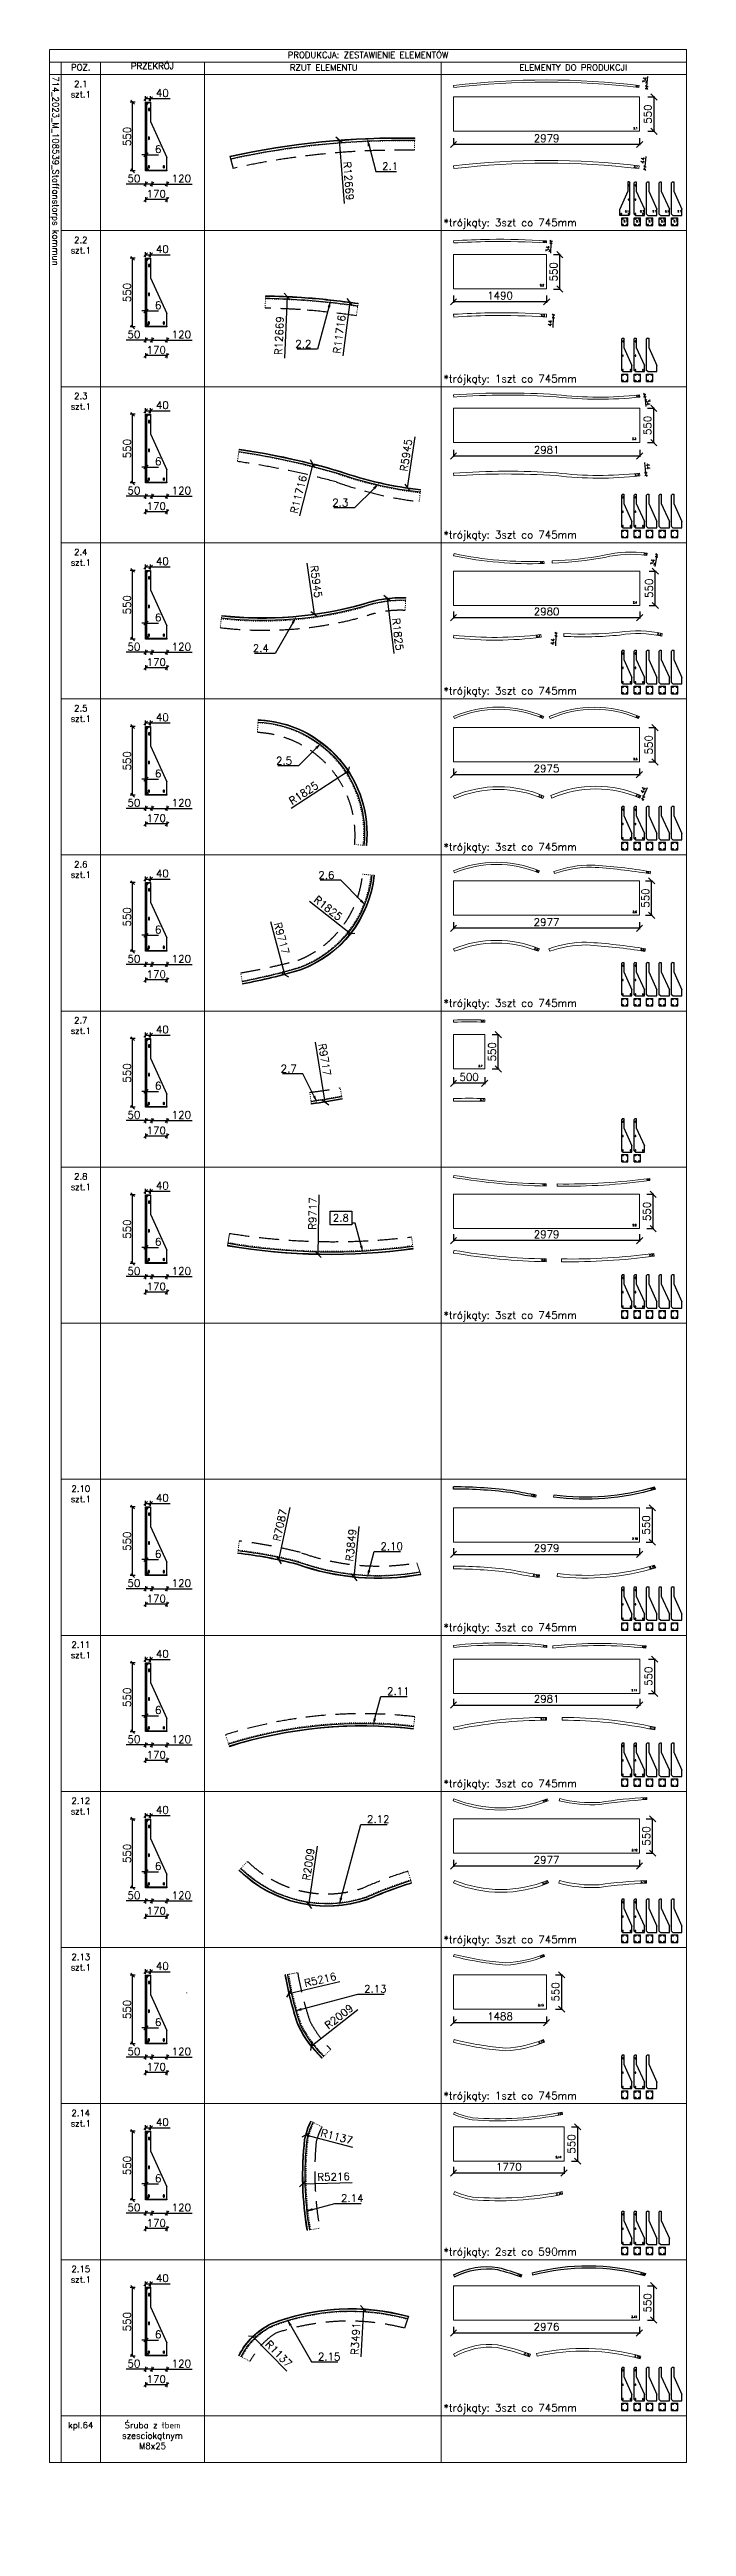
# Model space of a CAD drawing. Header units: millimetres. Extents: x 5046 to 103012, y -15969 to 47766.
# Drawn here: x 58995 to 69191, y -15969 to 23703 of the extents above; entities that cross this region are included whole.
import ezdxf
from ezdxf import colors
from ezdxf.entities.mleader import LeaderData, LeaderLine
from ezdxf.math import Vec2, Vec3

# ---------------------------------------------------------------- set-up
doc = ezdxf.new("R2010")
doc.units = ezdxf.units.MM
for name, pattern in [('ACAD_ISO03W100', [30, 12, -18]), ('ACAD_ISO10W100', [18, 12, -3, 0, -3]), ('HIDDEN2', [4.7625, 3.175, -1.5875])]:
    doc.linetypes.add(name, pattern=pattern)
doc.layers.get('0').update_dxf_attribs({"lineweight": 0})
doc.layers.get('Defpoints').update_dxf_attribs({"lineweight": 0})
for name, color, linetype, lineweight in [('DIM', 3, 'Continuous', 0), ('Kreska-kropka', 240, 'ACAD_ISO10W100', 0), ('Pomocnicze', 252, 'Continuous', 0), ('Przerywana', 230, 'ACAD_ISO03W100', 0), ('TEXT', 2, 'Continuous', 0)]:
    doc.layers.add(name, color=color, linetype=linetype, lineweight=lineweight)
for name, color, linetype in [('L_KS1 550', 40, 'Continuous'), ('L_KS_inderside', 40, 'HIDDEN2'), ('Profil główny', 7, 'Continuous')]:
    doc.layers.add(name, color=color, linetype=linetype)
doc.styles.add('Opisy 1-20', font='simplex.shx', dxfattribs={"height": 100})
doc.styles.add('Skala 1-20', font='simplex.shx', dxfattribs={"height": 60})
doc.styles.add('Skala 1-50', font='simplex.shx', dxfattribs={"height": 120})
doc.dimstyles.new('Skala 1-20', dxfattribs={"dimtxt": 6, "dimasz": 30, "dimexe": 20, "dimexo": 0.625, "dimgap": 15, "dimtad": 1, "dimdec": 0, "dimtxsty": 'Skala 1-20', "dimblk": 'OBLIQUE', "dimcen": 2.5, "dimadec": 0, "dimazin": 0, "dimtfac": 1, "dimtdec": 0, "dimtmove": 0, "dimatfit": 3, "dimldrblk": 'OBLIQUE', "dimfxl": 20, "dimfxlon": 1, "dimarcsym": 0})
doc.dimstyles.new('Skala 1-50', dxfattribs={"dimtxt": 12, "dimasz": 100, "dimexe": 12.5, "dimexo": 0.625, "dimgap": 40, "dimtad": 1, "dimdec": 0, "dimtxsty": 'Skala 1-50', "dimblk": 'OBLIQUE', "dimcen": 2.5, "dimadec": 0, "dimazin": 0, "dimtfac": 1, "dimtdec": 0, "dimtmove": 0, "dimatfit": 3, "dimldrblk": 'OBLIQUE', "dimfxl": 100, "dimfxlon": 1, "dimarcsym": 0})

# ---------------------------------------------------------------- blocks, each defined once
blk = doc.blocks.new('_Oblique')
at = {"color": 0, "linetype": 'ByBlock', "lineweight": -2}
blk.add_line((-0.5, -0.5), (0.5, 0.5), dxfattribs=at)
blk = doc.blocks.new('*D1623')
at = {"layer": 'Defpoints', "color": 0}
for p in [(-6, -215), (-6, -321), (44, -215)]:
    blk.add_point(p, dxfattribs=at)
at = {"layer": 'DIM', "color": 0, "lineweight": -2}
for p, q in [((-6, -321), (-163, -321)), ((-6, -301), (-6, -341)), ((44, -321), (-6, -321)), ((44, -301), (44, -341))]:
    blk.add_line(p, q, dxfattribs=at)
at = {"layer": 'DIM', "color": 0, "linetype": 'ByBlock', "lineweight": -2, "xscale": 30, "yscale": 30, "zscale": 30, "rotation": 180}
blk.add_blockref('_Oblique', (-6, -321), dxfattribs=at)
at = {"layer": 'DIM', "color": 0, "linetype": 'ByBlock', "lineweight": -2, "xscale": 30, "yscale": 30, "zscale": 30}
blk.add_blockref('_Oblique', (44, -321), dxfattribs=at)
at = {"layer": 'DIM', "color": 0, "insert": (-100, -276), "char_height": 60, "attachment_point": 5, "style": 'Skala 1-20'}
blk.add_mtext('50', dxfattribs=at)
blk = doc.blocks.new('*D1624')
at = {"layer": 'Defpoints', "color": 0}
for p in [(44, -215), (164, -215), (164, -321)]:
    blk.add_point(p, dxfattribs=at)
at = {"layer": 'DIM', "color": 0, "lineweight": -2}
for p, q in [((44, -301), (44, -341)), ((44, -321), (164, -321)), ((164, -301), (164, -341)), ((164, -321), (367, -321))]:
    blk.add_line(p, q, dxfattribs=at)
at = {"layer": 'DIM', "color": 0, "linetype": 'ByBlock', "lineweight": -2, "xscale": 30, "yscale": 30, "zscale": 30, "rotation": 180}
blk.add_blockref('_Oblique', (44, -321), dxfattribs=at)
at = {"layer": 'DIM', "color": 0, "linetype": 'ByBlock', "lineweight": -2, "xscale": 30, "yscale": 30, "zscale": 30}
blk.add_blockref('_Oblique', (164, -321), dxfattribs=at)
at = {"layer": 'DIM', "color": 0, "insert": (280, -276), "char_height": 60, "attachment_point": 5, "style": 'Skala 1-20'}
blk.add_mtext('120', dxfattribs=at)
blk = doc.blocks.new('*D1625')
at = {"layer": 'Defpoints', "color": 0}
for p in [(-6, -215), (164, -215), (-6, -445)]:
    blk.add_point(p, dxfattribs=at)
at = {"layer": 'DIM', "color": 0, "lineweight": -2}
for p, q in [((-6, -425), (-6, -465)), ((164, -445), (-6, -445)), ((164, -425), (164, -465))]:
    blk.add_line(p, q, dxfattribs=at)
at = {"layer": 'DIM', "color": 0, "linetype": 'ByBlock', "lineweight": -2, "xscale": 30, "yscale": 30, "zscale": 30, "rotation": 180}
blk.add_blockref('_Oblique', (-6, -445), dxfattribs=at)
at = {"layer": 'DIM', "color": 0, "linetype": 'ByBlock', "lineweight": -2, "xscale": 30, "yscale": 30, "zscale": 30}
blk.add_blockref('_Oblique', (164, -445), dxfattribs=at)
at = {"layer": 'DIM', "color": 0, "insert": (79, -400), "char_height": 60, "attachment_point": 5, "style": 'Skala 1-20'}
blk.add_mtext('170', dxfattribs=at)
blk = doc.blocks.new('*D1626')
at = {"layer": 'Defpoints', "color": 0}
for p in [(-110, 335), (-6, 335), (-6, -215)]:
    blk.add_point(p, dxfattribs=at)
at = {"layer": 'DIM', "color": 0, "lineweight": -2}
for p, q in [((-90, 335), (-130, 335)), ((-110, -215), (-110, 335)), ((-90, -215), (-130, -215))]:
    blk.add_line(p, q, dxfattribs=at)
at = {"layer": 'DIM', "color": 0, "linetype": 'ByBlock', "lineweight": -2, "xscale": 30, "yscale": 30, "zscale": 30}
for p, rotation in [((-110, 335), 90), ((-110, -215), 270)]:
    blk.add_blockref('_Oblique', p, dxfattribs=dict(at, rotation=rotation))
at = {"layer": 'DIM', "color": 0, "insert": (-155, 60), "char_height": 60, "attachment_point": 5, "rotation": 90, "style": 'Skala 1-20'}
blk.add_mtext('550', dxfattribs=at)
blk = doc.blocks.new('*D1627')
at = {"layer": 'Defpoints', "color": 0}
for p in [(-6, 0), (0, 0), (0, -87)]:
    blk.add_point(p, dxfattribs=at)
at = {"layer": 'DIM', "color": 0, "lineweight": -2}
for p, q in [((-6, -87), (-36, -87)), ((-6, -67), (-6, -107)), ((-6, -87), (0, -87)), ((0, -67), (0, -107)), ((0, -87), (97, -87))]:
    blk.add_line(p, q, dxfattribs=at)
at = {"layer": 'DIM', "color": 0, "linetype": 'ByBlock', "lineweight": -2, "xscale": 30, "yscale": 30, "zscale": 30}
blk.add_blockref('_Oblique', (-6, -87), dxfattribs=at)
at = {"layer": 'DIM', "color": 0, "linetype": 'ByBlock', "lineweight": -2, "xscale": 30, "yscale": 30, "zscale": 30, "rotation": 180}
blk.add_blockref('_Oblique', (0, -87), dxfattribs=at)
at = {"layer": 'DIM', "color": 0, "insert": (94, -42), "char_height": 60, "attachment_point": 5, "style": 'Skala 1-20'}
blk.add_mtext('6', dxfattribs=at)
blk = doc.blocks.new('*D1628')
at = {"layer": 'Defpoints', "color": 0}
for p in [(-6, 335), (34, 363), (34, 335)]:
    blk.add_point(p, dxfattribs=at)
at = {"layer": 'DIM', "color": 0, "lineweight": -2}
for p, q in [((-6, 343), (-6, 383)), ((-6, 363), (34, 363)), ((34, 343), (34, 383)), ((34, 363), (191, 363))]:
    blk.add_line(p, q, dxfattribs=at)
at = {"layer": 'DIM', "color": 0, "linetype": 'ByBlock', "lineweight": -2, "xscale": 30, "yscale": 30, "zscale": 30, "rotation": 180}
blk.add_blockref('_Oblique', (-6, 363), dxfattribs=at)
at = {"layer": 'DIM', "color": 0, "linetype": 'ByBlock', "lineweight": -2, "xscale": 30, "yscale": 30, "zscale": 30}
blk.add_blockref('_Oblique', (34, 363), dxfattribs=at)
at = {"layer": 'DIM', "color": 0, "insert": (128, 408), "char_height": 60, "attachment_point": 5, "style": 'Skala 1-20'}
blk.add_mtext('40', dxfattribs=at)
blk = doc.blocks.new('*D2140')
at = {"layer": 'Defpoints', "color": 0}
for p in [(63436, -4029), (63146, -6017)]:
    blk.add_point(p, dxfattribs=at)
at = {"layer": 'DIM', "color": 0, "lineweight": -2}
blk.add_line((63146, -6017), (63284, -5074), dxfattribs=at)
at = {"layer": 'DIM', "color": 0, "linetype": 'ByBlock', "lineweight": -2, "xscale": 100, "yscale": 100, "zscale": 100, "rotation": 261.725781993257}
blk.add_blockref('_Oblique', (63146, -6017), dxfattribs=at)
at = {"layer": 'DIM', "color": 0, "insert": (63140, -5364), "char_height": 120, "attachment_point": 5, "rotation": 81.7258, "style": 'Skala 1-50'}
blk.add_mtext('R2009', dxfattribs=at)
blk = doc.blocks.new('*D2153')
at = {"layer": 'Defpoints', "color": 0}
for p in [(67909, -6257), (62827, -7430)]:
    blk.add_point(p, dxfattribs=at)
at = {"layer": 'DIM', "color": 0, "lineweight": -2}
blk.add_line((62827, -7430), (63642, -7242), dxfattribs=at)
at = {"layer": 'DIM', "color": 0, "linetype": 'ByBlock', "lineweight": -2, "xscale": 100, "yscale": 100, "zscale": 100, "rotation": 192.9952829179763}
blk.add_blockref('_Oblique', (62827, -7430), dxfattribs=at)
at = {"layer": 'DIM', "color": 0, "insert": (63330, -7211), "char_height": 120, "attachment_point": 5, "rotation": 12.9953, "style": 'Skala 1-50'}
blk.add_mtext('R5216', dxfattribs=at)
blk = doc.blocks.new('*D2154')
at = {"layer": 'Defpoints', "color": 0}
for p in [(64766, -7039), (63183, -8275)]:
    blk.add_point(p, dxfattribs=at)
at = {"layer": 'DIM', "color": 0, "lineweight": -2}
blk.add_line((63183, -8275), (63931, -7691), dxfattribs=at)
at = {"layer": 'DIM', "color": 0, "linetype": 'ByBlock', "lineweight": -2, "xscale": 100, "yscale": 100, "zscale": 100, "rotation": 217.9782854384518}
blk.add_blockref('_Oblique', (63183, -8275), dxfattribs=at)
at = {"layer": 'DIM', "color": 0, "insert": (63627, -7802), "char_height": 120, "attachment_point": 5, "rotation": 37.9783, "style": 'Skala 1-50'}
blk.add_mtext('R2009', dxfattribs=at)
blk = doc.blocks.new('*D2166')
at = {"layer": 'Defpoints', "color": 0}
for p in [(63094, -9699), (64195, -9985)]:
    blk.add_point(p, dxfattribs=at)
at = {"layer": 'DIM', "color": 0, "lineweight": -2}
blk.add_line((63094, -9699), (63847, -9894), dxfattribs=at)
at = {"layer": 'DIM', "color": 0, "linetype": 'ByBlock', "lineweight": -2, "xscale": 100, "yscale": 100, "zscale": 100, "rotation": 165.4514646526685}
blk.add_blockref('_Oblique', (63094, -9699), dxfattribs=at)
at = {"layer": 'DIM', "color": 0, "insert": (63592, -9725), "char_height": 120, "attachment_point": 5, "rotation": 345.4515, "style": 'Skala 1-50'}
blk.add_mtext('R1137', dxfattribs=at)
blk = doc.blocks.new('*D2167')
at = {"layer": 'Defpoints', "color": 0}
for p in [(63047, -10480), (68261, -10349)]:
    blk.add_point(p, dxfattribs=at)
at = {"layer": 'DIM', "color": 0, "lineweight": -2}
blk.add_line((63047, -10480), (63841, -10460), dxfattribs=at)
at = {"layer": 'DIM', "color": 0, "linetype": 'ByBlock', "lineweight": -2, "xscale": 100, "yscale": 100, "zscale": 100, "rotation": 181.434982057159}
blk.add_blockref('_Oblique', (63047, -10480), dxfattribs=at)
at = {"layer": 'DIM', "color": 0, "insert": (63542, -10368), "char_height": 120, "attachment_point": 5, "rotation": 1.435, "style": 'Skala 1-50'}
blk.add_mtext('R5216', dxfattribs=at)
blk = doc.blocks.new('*D2180')
at = {"layer": 'Defpoints', "color": 0}
for p in [(62251, -12924), (63044, -13739)]:
    blk.add_point(p, dxfattribs=at)
at = {"layer": 'DIM', "color": 0, "lineweight": -2}
blk.add_line((62251, -12924), (62793, -13481), dxfattribs=at)
at = {"layer": 'DIM', "color": 0, "linetype": 'ByBlock', "lineweight": -2, "xscale": 100, "yscale": 100, "zscale": 100, "rotation": 134.2182417931211}
blk.add_blockref('_Oblique', (62251, -12924), dxfattribs=at)
at = {"layer": 'DIM', "color": 0, "insert": (62663, -13205), "char_height": 120, "attachment_point": 5, "rotation": 314.2182, "style": 'Skala 1-50'}
blk.add_mtext('R1137', dxfattribs=at)
blk = doc.blocks.new('*D2830')
at = {"layer": 'Defpoints', "color": 0}
for p in [(63631, 22253), (64613, 9623)]:
    blk.add_point(p, dxfattribs=at)
at = {"layer": 'DIM', "color": 0, "lineweight": -2}
blk.add_line((63631, 22253), (63710, 21238), dxfattribs=at)
at = {"layer": 'DIM', "color": 0, "linetype": 'ByBlock', "lineweight": -2, "xscale": 100, "yscale": 100, "zscale": 100, "rotation": 94.44521016586647}
blk.add_blockref('_Oblique', (63631, 22253), dxfattribs=at)
at = {"layer": 'DIM', "color": 0, "insert": (63782, 21599), "char_height": 120, "attachment_point": 5, "rotation": 274.4452, "style": 'Skala 1-50'}
blk.add_mtext('R12669', dxfattribs=at)
blk = doc.blocks.new('*D2833')
at = {"layer": 'Defpoints', "color": 0}
for p in [(63804, 19658), (62230, 8048)]:
    blk.add_point(p, dxfattribs=at)
at = {"layer": 'DIM', "color": 0, "lineweight": -2}
blk.add_line((63804, 19658), (63688, 18799), dxfattribs=at)
at = {"layer": 'DIM', "color": 0, "linetype": 'ByBlock', "lineweight": -2, "xscale": 100, "yscale": 100, "zscale": 100, "rotation": 82.27860717984346}
blk.add_blockref('_Oblique', (63804, 19658), dxfattribs=at)
at = {"layer": 'DIM', "color": 0, "insert": (63633, 19141), "char_height": 120, "attachment_point": 5, "rotation": 82.2786, "style": 'Skala 1-50'}
blk.add_mtext('R11716', dxfattribs=at)
blk = doc.blocks.new('*D2834')
at = {"layer": 'Defpoints', "color": 0}
for p in [(62798, 19749), (62223, 7094)]:
    blk.add_point(p, dxfattribs=at)
at = {"layer": 'DIM', "color": 0, "lineweight": -2}
blk.add_line((62798, 19749), (62754, 18762), dxfattribs=at)
at = {"layer": 'DIM', "color": 0, "linetype": 'ByBlock', "lineweight": -2, "xscale": 100, "yscale": 100, "zscale": 100, "rotation": 87.39799648507369}
blk.add_blockref('_Oblique', (62798, 19749), dxfattribs=at)
at = {"layer": 'DIM', "color": 0, "insert": (62670, 19120), "char_height": 120, "attachment_point": 5, "rotation": 87.398, "style": 'Skala 1-50'}
blk.add_mtext('R12669', dxfattribs=at)
blk = doc.blocks.new('*D2836')
at = {"layer": 'Defpoints', "color": 0}
for p in [(63208, 17069), (60325, 5713)]:
    blk.add_point(p, dxfattribs=at)
at = {"layer": 'DIM', "color": 0, "lineweight": -2}
blk.add_line((63208, 17069), (62996, 16233), dxfattribs=at)
at = {"layer": 'DIM', "color": 0, "linetype": 'ByBlock', "lineweight": -2, "xscale": 100, "yscale": 100, "zscale": 100, "rotation": 75.75390200143597}
blk.add_blockref('_Oblique', (63208, 17069), dxfattribs=at)
at = {"layer": 'DIM', "color": 0, "insert": (62981, 16578), "char_height": 120, "attachment_point": 5, "rotation": 75.7539, "style": 'Skala 1-50'}
blk.add_mtext('R11716', dxfattribs=at)
blk = doc.blocks.new('*D2837')
at = {"layer": 'Defpoints', "color": 0}
for p in [(65591, 22566), (64727, 16684)]:
    blk.add_point(p, dxfattribs=at)
at = {"layer": 'DIM', "color": 0, "lineweight": -2}
blk.add_line((64727, 16684), (64846, 17498), dxfattribs=at)
at = {"layer": 'DIM', "color": 0, "linetype": 'ByBlock', "lineweight": -2, "xscale": 100, "yscale": 100, "zscale": 100, "rotation": 261.6372563403878}
blk.add_blockref('_Oblique', (64727, 16684), dxfattribs=at)
at = {"layer": 'DIM', "color": 0, "insert": (64702, 17205), "char_height": 120, "attachment_point": 5, "rotation": 81.6373, "style": 'Skala 1-50'}
blk.add_mtext('R5945', dxfattribs=at)
blk = doc.blocks.new('*D2841')
at = {"layer": 'Defpoints', "color": 0}
for p in [(60265, 18278), (62761, 8887)]:
    blk.add_point(p, dxfattribs=at)
at = {"layer": 'DIM', "color": 0, "lineweight": -2}
blk.add_line((62761, 8887), (62536, 9733), dxfattribs=at)
at = {"layer": 'DIM', "color": 0, "linetype": 'ByBlock', "lineweight": -2, "xscale": 100, "yscale": 100, "zscale": 100, "rotation": 284.8839053581911}
blk.add_blockref('_Oblique', (62761, 8887), dxfattribs=at)
at = {"layer": 'DIM', "color": 0, "insert": (62710, 9469), "char_height": 120, "attachment_point": 5, "rotation": 284.8839, "style": 'Skala 1-50'}
blk.add_mtext('R9717', dxfattribs=at)
blk = doc.blocks.new('*D2842')
at = {"layer": 'Defpoints', "color": 0}
for p in [(62379, 10670), (63814, 9542)]:
    blk.add_point(p, dxfattribs=at)
at = {"layer": 'DIM', "color": 0, "lineweight": -2}
blk.add_line((63814, 9542), (63157, 10058), dxfattribs=at)
at = {"layer": 'DIM', "color": 0, "linetype": 'ByBlock', "lineweight": -2, "xscale": 100, "yscale": 100, "zscale": 100, "rotation": 321.8085130118818}
blk.add_blockref('_Oblique', (63814, 9542), dxfattribs=at)
at = {"layer": 'DIM', "color": 0, "insert": (63454, 9951), "char_height": 120, "attachment_point": 5, "rotation": 321.8085, "style": 'Skala 1-50'}
blk.add_mtext('R1825', dxfattribs=at)
blk = doc.blocks.new('*D2844')
at = {"layer": 'Defpoints', "color": 0}
for p in [(61858, 16437), (63408, 6844)]:
    blk.add_point(p, dxfattribs=at)
at = {"layer": 'DIM', "color": 0, "lineweight": -2}
blk.add_line((63408, 6844), (63253, 7806), dxfattribs=at)
at = {"layer": 'DIM', "color": 0, "linetype": 'ByBlock', "lineweight": -2, "xscale": 100, "yscale": 100, "zscale": 100, "rotation": 279.1782469050666}
blk.add_blockref('_Oblique', (63408, 6844), dxfattribs=at)
at = {"layer": 'DIM', "color": 0, "insert": (63399, 7526), "char_height": 120, "attachment_point": 5, "rotation": 279.1782, "style": 'Skala 1-50'}
blk.add_mtext('R9717', dxfattribs=at)
blk = doc.blocks.new('*D2846')
at = {"layer": 'Defpoints', "color": 0}
for p in [(63780, 12146), (62252, 11147)]:
    blk.add_point(p, dxfattribs=at)
at = {"layer": 'DIM', "color": 0, "lineweight": -2}
blk.add_line((63780, 12146), (62865, 11548), dxfattribs=at)
at = {"layer": 'DIM', "color": 0, "linetype": 'ByBlock', "lineweight": -2, "xscale": 100, "yscale": 100, "zscale": 100, "rotation": 33.17486627822165}
blk.add_blockref('_Oblique', (63780, 12146), dxfattribs=at)
at = {"layer": 'DIM', "color": 0, "insert": (63062, 11795), "char_height": 120, "attachment_point": 5, "rotation": 33.1749, "style": 'Skala 1-50'}
blk.add_mtext('R1825', dxfattribs=at)
blk = doc.blocks.new('*D2848')
at = {"layer": 'Defpoints', "color": 0}
for p in [(62665, -493), (61191, -7424)]:
    blk.add_point(p, dxfattribs=at)
at = {"layer": 'DIM', "color": 0, "lineweight": -2}
blk.add_line((62665, -493), (62845, 354), dxfattribs=at)
at = {"layer": 'DIM', "color": 0}
for p, q in [((61189, -7424), (61194, -7424)), ((61191, -7427), (61191, -7422))]:
    blk.add_line(p, q, dxfattribs=at)
at = {"layer": 'DIM', "color": 0, "linetype": 'ByBlock', "lineweight": -2, "xscale": 100, "yscale": 100, "zscale": 100, "rotation": 257.9954028389057}
blk.add_blockref('_Oblique', (62665, -493), dxfattribs=at)
at = {"layer": 'DIM', "color": 0, "insert": (62683, 70), "char_height": 120, "attachment_point": 5, "rotation": 77.9954, "style": 'Skala 1-50'}
blk.add_mtext('R7087', dxfattribs=at)
blk = doc.blocks.new('G$CA3ED2B26')
at = {"layer": 'Profil główny'}
for p, q in [((-34, 538), (-34, 388)), ((-15, 538), (-34, 538)), ((-15, 538), (0, 523)), ((0, 20), (0, 523)), ((-34, 388), (-164, 100)), ((-164, 0), (-164, 100)), ((-20, 0), (-164, 0)), ((-20, 0), (0, 20))]:
    blk.add_line(p, q, dxfattribs=at)
blk = doc.blocks.new('*D2857')
at = {"layer": 'Defpoints', "color": 0}
for p in [(68441, 22944), (68672, 22944), (68441, 22394)]:
    blk.add_point(p, dxfattribs=at)
at = {"layer": 'DIM', "color": 0, "lineweight": -2}
for p, q in [((68572, 22944), (68685, 22944)), ((68672, 22394), (68672, 22944)), ((68572, 22394), (68685, 22394))]:
    blk.add_line(p, q, dxfattribs=at)
at = {"layer": 'DIM', "color": 0, "linetype": 'ByBlock', "lineweight": -2, "xscale": 100, "yscale": 100, "zscale": 100}
for p, rotation in [((68672, 22944), 90), ((68672, 22394), 270)]:
    blk.add_blockref('_Oblique', p, dxfattribs=dict(at, rotation=rotation))
at = {"layer": 'DIM', "color": 0, "insert": (68572, 22669), "char_height": 120, "attachment_point": 5, "rotation": 90, "style": 'Skala 1-50'}
blk.add_mtext('550', dxfattribs=at)
blk = doc.blocks.new('*D2858')
at = {"layer": 'Defpoints', "color": 0}
for p in [(65462, 22394), (68441, 22394), (65462, 22182)]:
    blk.add_point(p, dxfattribs=at)
at = {"layer": 'DIM', "color": 0, "lineweight": -2}
for p, q in [((65462, 22282), (65462, 22170)), ((68441, 22282), (68441, 22170)), ((68441, 22182), (65462, 22182))]:
    blk.add_line(p, q, dxfattribs=at)
at = {"layer": 'DIM', "color": 0, "linetype": 'ByBlock', "lineweight": -2, "xscale": 100, "yscale": 100, "zscale": 100, "rotation": 180}
blk.add_blockref('_Oblique', (65462, 22182), dxfattribs=at)
at = {"layer": 'DIM', "color": 0, "linetype": 'ByBlock', "lineweight": -2, "xscale": 100, "yscale": 100, "zscale": 100}
blk.add_blockref('_Oblique', (68441, 22182), dxfattribs=at)
at = {"layer": 'DIM', "color": 0, "insert": (66952, 22282), "char_height": 120, "attachment_point": 5, "style": 'Skala 1-50'}
blk.add_mtext('2979', dxfattribs=at)
blk = doc.blocks.new('*D2859')
at = {"layer": 'Defpoints', "color": 0}
for p in [(68430, 23094), (68434, 23128), (68556, 23114)]:
    blk.add_point(p, dxfattribs=at)
at = {"layer": 'DIM', "color": 0, "lineweight": -2}
for p, q in [((68532, 23082), (68572, 23078)), ((68536, 23116), (68576, 23111)), ((68552, 23080), (68556, 23114)), ((68556, 23114), (68575, 23273))]:
    blk.add_line(p, q, dxfattribs=at)
at = {"layer": 'DIM', "color": 0, "linetype": 'ByBlock', "lineweight": -2, "xscale": 30, "yscale": 30, "zscale": 30}
for p, rotation in [((68552, 23080), 263.2619821521481), ((68556, 23114), 83.26198215214802)]:
    blk.add_blockref('_Oblique', p, dxfattribs=dict(at, rotation=rotation))
at = {"layer": 'DIM', "color": 0, "insert": (68523, 23213), "char_height": 60, "attachment_point": 5, "rotation": 83.262, "style": 'Skala 1-20'}
blk.add_mtext('34', dxfattribs=at)
blk = doc.blocks.new('*D2861')
at = {"layer": 'Defpoints', "color": 0}
for p in [(68433, 21840), (68528, 21829), (68428, 21796)]:
    blk.add_point(p, dxfattribs=at)
at = {"layer": 'DIM', "color": 0, "lineweight": -2}
for p, q in [((68508, 21831), (68547, 21826)), ((68522, 21785), (68528, 21829)), ((68528, 21829), (68546, 21988)), ((68503, 21787), (68542, 21783))]:
    blk.add_line(p, q, dxfattribs=at)
at = {"layer": 'DIM', "color": 0, "linetype": 'ByBlock', "lineweight": -2, "xscale": 30, "yscale": 30, "zscale": 30}
for p, rotation in [((68528, 21829), 83.2619821521065), ((68522, 21785), 263.2619821521065)]:
    blk.add_blockref('_Oblique', p, dxfattribs=dict(at, rotation=rotation))
at = {"layer": 'DIM', "color": 0, "insert": (68494, 21928), "char_height": 60, "attachment_point": 5, "rotation": 83.262, "style": 'Skala 1-20'}
blk.add_mtext('44', dxfattribs=at)
blk = doc.blocks.new('*D2876')
at = {"layer": 'Defpoints', "color": 0}
for p in [(66952, 20418), (67164, 20418), (66952, 19868)]:
    blk.add_point(p, dxfattribs=at)
at = {"layer": 'DIM', "color": 0, "lineweight": -2}
for p, q in [((67064, 20418), (67177, 20418)), ((67164, 19868), (67164, 20418)), ((67064, 19868), (67177, 19868))]:
    blk.add_line(p, q, dxfattribs=at)
at = {"layer": 'DIM', "color": 0, "linetype": 'ByBlock', "lineweight": -2, "xscale": 100, "yscale": 100, "zscale": 100}
for p, rotation in [((67164, 20418), 90), ((67164, 19868), 270)]:
    blk.add_blockref('_Oblique', p, dxfattribs=dict(at, rotation=rotation))
at = {"layer": 'DIM', "color": 0, "insert": (67064, 20143), "char_height": 120, "attachment_point": 5, "rotation": 90, "style": 'Skala 1-50'}
blk.add_mtext('550', dxfattribs=at)
blk = doc.blocks.new('*D2877')
at = {"layer": 'Defpoints', "color": 0}
for p in [(65462, 19868), (66952, 19868), (65462, 19662)]:
    blk.add_point(p, dxfattribs=at)
at = {"layer": 'DIM', "color": 0, "lineweight": -2}
for p, q in [((65462, 19762), (65462, 19649)), ((66952, 19662), (65462, 19662)), ((66952, 19762), (66952, 19649))]:
    blk.add_line(p, q, dxfattribs=at)
at = {"layer": 'DIM', "color": 0, "linetype": 'ByBlock', "lineweight": -2, "xscale": 100, "yscale": 100, "zscale": 100, "rotation": 180}
blk.add_blockref('_Oblique', (65462, 19662), dxfattribs=at)
at = {"layer": 'DIM', "color": 0, "linetype": 'ByBlock', "lineweight": -2, "xscale": 100, "yscale": 100, "zscale": 100}
blk.add_blockref('_Oblique', (66952, 19662), dxfattribs=at)
at = {"layer": 'DIM', "color": 0, "insert": (66207, 19762), "char_height": 120, "attachment_point": 5, "style": 'Skala 1-50'}
blk.add_mtext('1490', dxfattribs=at)
blk = doc.blocks.new('*D2878')
at = {"layer": 'Defpoints', "color": 0}
for p in [(66951, 20639), (66949, 20605), (67022, 20601)]:
    blk.add_point(p, dxfattribs=at)
at = {"layer": 'DIM', "color": 0, "lineweight": -2}
for p, q in [((67004, 20636), (67044, 20634)), ((67024, 20635), (67022, 20601)), ((67002, 20602), (67042, 20600)), ((67022, 20601), (67012, 20441))]:
    blk.add_line(p, q, dxfattribs=at)
at = {"layer": 'DIM', "color": 0, "linetype": 'ByBlock', "lineweight": -2, "xscale": 30, "yscale": 30, "zscale": 30}
for p, rotation in [((67024, 20635), 86.46810293722875), ((67022, 20601), 266.4681029372288)]:
    blk.add_blockref('_Oblique', p, dxfattribs=dict(at, rotation=rotation))
at = {"layer": 'DIM', "color": 0, "insert": (66971, 20509), "char_height": 60, "attachment_point": 5, "rotation": 86.4681, "style": 'Skala 1-20'}
blk.add_mtext('34', dxfattribs=at)
blk = doc.blocks.new('*D2880')
at = {"layer": 'Defpoints', "color": 0}
for p in [(66951, 19463), (66948, 19419), (67059, 19412)]:
    blk.add_point(p, dxfattribs=at)
at = {"layer": 'DIM', "color": 0, "lineweight": -2}
for p, q in [((67041, 19458), (67081, 19455)), ((67061, 19456), (67059, 19412)), ((67039, 19414), (67078, 19411)), ((67059, 19412), (67049, 19253))]:
    blk.add_line(p, q, dxfattribs=at)
at = {"layer": 'DIM', "color": 0, "linetype": 'ByBlock', "lineweight": -2, "xscale": 30, "yscale": 30, "zscale": 30}
for p, rotation in [((67061, 19456), 86.46810293726425), ((67059, 19412), 266.4681029372642)]:
    blk.add_blockref('_Oblique', p, dxfattribs=dict(at, rotation=rotation))
at = {"layer": 'DIM', "color": 0, "insert": (67008, 19320), "char_height": 60, "attachment_point": 5, "rotation": 86.4681, "style": 'Skala 1-20'}
blk.add_mtext('44', dxfattribs=at)
blk = doc.blocks.new('*D2882')
at = {"layer": 'Defpoints', "color": 0}
for p in [(68443, 17958), (68668, 17958), (68443, 17408)]:
    blk.add_point(p, dxfattribs=at)
at = {"layer": 'DIM', "color": 0, "lineweight": -2}
for p, q in [((68568, 17958), (68681, 17958)), ((68668, 17408), (68668, 17958)), ((68568, 17408), (68681, 17408))]:
    blk.add_line(p, q, dxfattribs=at)
at = {"layer": 'DIM', "color": 0, "linetype": 'ByBlock', "lineweight": -2, "xscale": 100, "yscale": 100, "zscale": 100}
for p, rotation in [((68668, 17958), 90), ((68668, 17408), 270)]:
    blk.add_blockref('_Oblique', p, dxfattribs=dict(at, rotation=rotation))
at = {"layer": 'DIM', "color": 0, "insert": (68568, 17683), "char_height": 120, "attachment_point": 5, "rotation": 90, "style": 'Skala 1-50'}
blk.add_mtext('550', dxfattribs=at)
blk = doc.blocks.new('*D2883')
at = {"layer": 'Defpoints', "color": 0}
for p in [(65462, 17408), (65462, 17192), (68443, 17408)]:
    blk.add_point(p, dxfattribs=at)
at = {"layer": 'DIM', "color": 0, "lineweight": -2}
for p, q in [((65462, 17292), (65462, 17179)), ((68443, 17192), (65462, 17192)), ((68443, 17292), (68443, 17179))]:
    blk.add_line(p, q, dxfattribs=at)
at = {"layer": 'DIM', "color": 0, "linetype": 'ByBlock', "lineweight": -2, "xscale": 100, "yscale": 100, "zscale": 100, "rotation": 180}
blk.add_blockref('_Oblique', (65462, 17192), dxfattribs=at)
at = {"layer": 'DIM', "color": 0, "linetype": 'ByBlock', "lineweight": -2, "xscale": 100, "yscale": 100, "zscale": 100}
blk.add_blockref('_Oblique', (68443, 17192), dxfattribs=at)
at = {"layer": 'DIM', "color": 0, "insert": (66953, 17292), "char_height": 120, "attachment_point": 5, "style": 'Skala 1-50'}
blk.add_mtext('2981', dxfattribs=at)
blk = doc.blocks.new('*D2885')
at = {"layer": 'Defpoints', "color": 0}
for p in [(68439, 16918), (68443, 16874), (68541, 16928)]:
    blk.add_point(p, dxfattribs=at)
at = {"layer": 'DIM', "color": 0, "lineweight": -2}
for p, q in [((68541, 16928), (68525, 17087)), ((68521, 16926), (68561, 16930)), ((68526, 16882), (68565, 16886)), ((68545, 16884), (68541, 16928))]:
    blk.add_line(p, q, dxfattribs=at)
at = {"layer": 'DIM', "color": 0, "linetype": 'ByBlock', "lineweight": -2, "xscale": 30, "yscale": 30, "zscale": 30}
for p, rotation in [((68541, 16928), 95.7800860530299), ((68545, 16884), 275.7800860530299)]:
    blk.add_blockref('_Oblique', p, dxfattribs=dict(at, rotation=rotation))
at = {"layer": 'DIM', "color": 0, "insert": (68576, 17027), "char_height": 60, "attachment_point": 5, "rotation": 275.7801, "style": 'Skala 1-20'}
blk.add_mtext('44', dxfattribs=at)
blk = doc.blocks.new('*D2886')
at = {"layer": 'Defpoints', "color": 0}
for p in [(68439, 18171), (68442, 18137), (68524, 18145)]:
    blk.add_point(p, dxfattribs=at)
at = {"layer": 'DIM', "color": 0, "lineweight": -2}
for p, q in [((68501, 18177), (68541, 18181)), ((68504, 18143), (68544, 18147)), ((68521, 18179), (68524, 18145)), ((68524, 18145), (68540, 17986))]:
    blk.add_line(p, q, dxfattribs=at)
at = {"layer": 'DIM', "color": 0, "linetype": 'ByBlock', "lineweight": -2, "xscale": 30, "yscale": 30, "zscale": 30}
for p, rotation in [((68521, 18179), 95.78008605304998), ((68524, 18145), 275.78008605305)]:
    blk.add_blockref('_Oblique', p, dxfattribs=dict(at, rotation=rotation))
at = {"layer": 'DIM', "color": 0, "insert": (68579, 18055), "char_height": 60, "attachment_point": 5, "rotation": 275.7801, "style": 'Skala 1-20'}
blk.add_mtext('34', dxfattribs=at)
blk = doc.blocks.new('*D2888')
at = {"layer": 'Defpoints', "color": 0}
for p in [(64400, 14914), (64617, 13102)]:
    blk.add_point(p, dxfattribs=at)
at = {"layer": 'DIM', "color": 0, "lineweight": -2}
blk.add_line((64400, 14914), (64506, 14028), dxfattribs=at)
at = {"layer": 'DIM', "color": 0, "linetype": 'ByBlock', "lineweight": -2, "xscale": 100, "yscale": 100, "zscale": 100, "rotation": 96.81594185414785}
blk.add_blockref('_Oblique', (64400, 14914), dxfattribs=at)
at = {"layer": 'DIM', "color": 0, "insert": (64570, 14338), "char_height": 120, "attachment_point": 5, "rotation": 276.8159, "style": 'Skala 1-50'}
blk.add_mtext('R1825', dxfattribs=at)
blk = doc.blocks.new('*D2890')
at = {"layer": 'Defpoints', "color": 0}
for p in [(63486, 14123), (63293, 4408)]:
    blk.add_point(p, dxfattribs=at)
at = {"layer": 'DIM', "color": 0, "lineweight": -2}
blk.add_line((63293, 4408), (63312, 5358), dxfattribs=at)
at = {"layer": 'DIM', "color": 0, "linetype": 'ByBlock', "lineweight": -2, "xscale": 100, "yscale": 100, "zscale": 100, "rotation": 268.8568521770418}
blk.add_blockref('_Oblique', (63293, 4408), dxfattribs=at)
at = {"layer": 'DIM', "color": 0, "insert": (63206, 5060), "char_height": 120, "attachment_point": 5, "rotation": 88.8569, "style": 'Skala 1-50'}
blk.add_mtext('R9717', dxfattribs=at)
blk = doc.blocks.new('*D2892')
at = {"layer": 'Defpoints', "color": 0}
for p in [(62407, 20548), (63235, 14662)]:
    blk.add_point(p, dxfattribs=at)
at = {"layer": 'DIM', "color": 0, "lineweight": -2}
blk.add_line((63235, 14662), (63120, 15476), dxfattribs=at)
at = {"layer": 'DIM', "color": 0, "linetype": 'ByBlock', "lineweight": -2, "xscale": 100, "yscale": 100, "zscale": 100, "rotation": 278.0107824591519}
blk.add_blockref('_Oblique', (63235, 14662), dxfattribs=at)
at = {"layer": 'DIM', "color": 0, "insert": (63263, 15182), "char_height": 120, "attachment_point": 5, "rotation": 278.0108, "style": 'Skala 1-50'}
blk.add_mtext('R5945', dxfattribs=at)
blk = doc.blocks.new('*D2895')
at = {"layer": 'Defpoints', "color": 0}
for p in [(68442, 15349), (68692, 15349), (68442, 14799)]:
    blk.add_point(p, dxfattribs=at)
at = {"layer": 'DIM', "color": 0, "lineweight": -2}
for p, q in [((68592, 15349), (68704, 15349)), ((68692, 14799), (68692, 15349)), ((68592, 14799), (68704, 14799))]:
    blk.add_line(p, q, dxfattribs=at)
at = {"layer": 'DIM', "color": 0, "linetype": 'ByBlock', "lineweight": -2, "xscale": 100, "yscale": 100, "zscale": 100}
for p, rotation in [((68692, 15349), 90), ((68692, 14799), 270)]:
    blk.add_blockref('_Oblique', p, dxfattribs=dict(at, rotation=rotation))
at = {"layer": 'DIM', "color": 0, "insert": (68592, 15074), "char_height": 120, "attachment_point": 5, "rotation": 90, "style": 'Skala 1-50'}
blk.add_mtext('550', dxfattribs=at)
blk = doc.blocks.new('*D2896')
at = {"layer": 'Defpoints', "color": 0}
for p in [(65462, 14799), (68442, 14799), (65462, 14603)]:
    blk.add_point(p, dxfattribs=at)
at = {"layer": 'DIM', "color": 0, "lineweight": -2}
for p, q in [((65462, 14703), (65462, 14591)), ((68442, 14703), (68442, 14591)), ((68442, 14603), (65462, 14603))]:
    blk.add_line(p, q, dxfattribs=at)
at = {"layer": 'DIM', "color": 0, "linetype": 'ByBlock', "lineweight": -2, "xscale": 100, "yscale": 100, "zscale": 100, "rotation": 180}
blk.add_blockref('_Oblique', (65462, 14603), dxfattribs=at)
at = {"layer": 'DIM', "color": 0, "linetype": 'ByBlock', "lineweight": -2, "xscale": 100, "yscale": 100, "zscale": 100}
blk.add_blockref('_Oblique', (68442, 14603), dxfattribs=at)
at = {"layer": 'DIM', "color": 0, "insert": (66952, 14703), "char_height": 120, "attachment_point": 5, "style": 'Skala 1-50'}
blk.add_mtext('2980', dxfattribs=at)
blk = doc.blocks.new('*D2899')
at = {"layer": 'Defpoints', "color": 0}
for p in [(68555, 15602), (68560, 15636), (68711, 15579)]:
    blk.add_point(p, dxfattribs=at)
at = {"layer": 'DIM', "color": 0, "lineweight": -2}
for p, q in [((68711, 15579), (68687, 15421)), ((68691, 15582), (68730, 15576)), ((68696, 15616), (68735, 15610)), ((68716, 15613), (68711, 15579))]:
    blk.add_line(p, q, dxfattribs=at)
at = {"layer": 'DIM', "color": 0, "linetype": 'ByBlock', "lineweight": -2, "xscale": 30, "yscale": 30, "zscale": 30}
for p, rotation in [((68711, 15579), 261.5905429010115), ((68716, 15613), 81.59054290101149)]:
    blk.add_blockref('_Oblique', p, dxfattribs=dict(at, rotation=rotation))
at = {"layer": 'DIM', "color": 0, "insert": (68652, 15492), "char_height": 60, "attachment_point": 5, "rotation": 81.5905, "style": 'Skala 1-20'}
blk.add_mtext('34', dxfattribs=at)
blk = doc.blocks.new('*D2900')
at = {"layer": 'Defpoints', "color": 0}
for p in [(67101, 14311), (67226, 14305), (67229, 14349)]:
    blk.add_point(p, dxfattribs=at)
at = {"layer": 'DIM', "color": 0, "lineweight": -2}
for p, q in [((67121, 14310), (67081, 14312)), ((67123, 14354), (67084, 14356)), ((67101, 14311), (67093, 14151)), ((67104, 14355), (67101, 14311))]:
    blk.add_line(p, q, dxfattribs=at)
at = {"layer": 'DIM', "color": 0, "linetype": 'ByBlock', "lineweight": -2, "xscale": 30, "yscale": 30, "zscale": 30}
for p, rotation in [((67101, 14311), 267.0537272571264), ((67104, 14355), 87.05372725712635)]:
    blk.add_blockref('_Oblique', p, dxfattribs=dict(at, rotation=rotation))
at = {"layer": 'DIM', "color": 0, "insert": (67051, 14219), "char_height": 60, "attachment_point": 5, "rotation": 87.0537, "style": 'Skala 1-20'}
blk.add_mtext('44', dxfattribs=at)
blk = doc.blocks.new('*D2903')
at = {"layer": 'Defpoints', "color": 0}
for p in [(68437, 12843), (68437, 12293), (68686, 12293)]:
    blk.add_point(p, dxfattribs=at)
at = {"layer": 'DIM', "color": 0, "lineweight": -2}
for p, q in [((68586, 12843), (68699, 12843)), ((68686, 12843), (68686, 12293)), ((68586, 12293), (68699, 12293))]:
    blk.add_line(p, q, dxfattribs=at)
at = {"layer": 'DIM', "color": 0, "linetype": 'ByBlock', "lineweight": -2, "xscale": 100, "yscale": 100, "zscale": 100}
for p, rotation in [((68686, 12843), 90), ((68686, 12293), 270)]:
    blk.add_blockref('_Oblique', p, dxfattribs=dict(at, rotation=rotation))
at = {"layer": 'DIM', "color": 0, "insert": (68586, 12568), "char_height": 120, "attachment_point": 5, "rotation": 90, "style": 'Skala 1-50'}
blk.add_mtext('550', dxfattribs=at)
blk = doc.blocks.new('*D2904')
at = {"layer": 'Defpoints', "color": 0}
for p in [(65462, 12293), (65462, 12089), (68437, 12293)]:
    blk.add_point(p, dxfattribs=at)
at = {"layer": 'DIM', "color": 0, "lineweight": -2}
for p, q in [((65462, 12189), (65462, 12077)), ((68437, 12089), (65462, 12089)), ((68437, 12189), (68437, 12077))]:
    blk.add_line(p, q, dxfattribs=at)
at = {"layer": 'DIM', "color": 0, "linetype": 'ByBlock', "lineweight": -2, "xscale": 100, "yscale": 100, "zscale": 100, "rotation": 180}
blk.add_blockref('_Oblique', (65462, 12089), dxfattribs=at)
at = {"layer": 'DIM', "color": 0, "linetype": 'ByBlock', "lineweight": -2, "xscale": 100, "yscale": 100, "zscale": 100}
blk.add_blockref('_Oblique', (68437, 12089), dxfattribs=at)
at = {"layer": 'DIM', "color": 0, "insert": (66950, 12189), "char_height": 120, "attachment_point": 5, "style": 'Skala 1-50'}
blk.add_mtext('2975', dxfattribs=at)
blk = doc.blocks.new('*D2907')
at = {"layer": 'Defpoints', "color": 0}
for p in [(68445, 11714), (68462, 11755), (68504, 11737)]:
    blk.add_point(p, dxfattribs=at)
at = {"layer": 'DIM', "color": 0, "lineweight": -2}
for p, q in [((68469, 11705), (68506, 11689)), ((68486, 11745), (68523, 11730)), ((68487, 11697), (68504, 11737)), ((68504, 11737), (68565, 11885))]:
    blk.add_line(p, q, dxfattribs=at)
at = {"layer": 'DIM', "color": 0, "linetype": 'ByBlock', "lineweight": -2, "xscale": 30, "yscale": 30, "zscale": 30}
for p, rotation in [((68487, 11697), 247.4350554475379), ((68504, 11737), 67.43505544753789)]:
    blk.add_blockref('_Oblique', p, dxfattribs=dict(at, rotation=rotation))
at = {"layer": 'DIM', "color": 0, "insert": (68499, 11842), "char_height": 60, "attachment_point": 5, "rotation": 67.4351, "style": 'Skala 1-20'}
blk.add_mtext('44', dxfattribs=at)
blk = doc.blocks.new('*D2913')
at = {"layer": 'Defpoints', "color": 0}
for p in [(65462, 9838), (65462, 9628), (68439, 9838)]:
    blk.add_point(p, dxfattribs=at)
at = {"layer": 'DIM', "color": 0, "lineweight": -2}
for p, q in [((65462, 9728), (65462, 9616)), ((68439, 9628), (65462, 9628)), ((68439, 9728), (68439, 9616))]:
    blk.add_line(p, q, dxfattribs=at)
at = {"layer": 'DIM', "color": 0, "linetype": 'ByBlock', "lineweight": -2, "xscale": 100, "yscale": 100, "zscale": 100, "rotation": 180}
blk.add_blockref('_Oblique', (65462, 9628), dxfattribs=at)
at = {"layer": 'DIM', "color": 0, "linetype": 'ByBlock', "lineweight": -2, "xscale": 100, "yscale": 100, "zscale": 100}
blk.add_blockref('_Oblique', (68439, 9628), dxfattribs=at)
at = {"layer": 'DIM', "color": 0, "insert": (66951, 9728), "char_height": 120, "attachment_point": 5, "style": 'Skala 1-50'}
blk.add_mtext('2977', dxfattribs=at)
blk = doc.blocks.new('*D2914')
at = {"layer": 'Defpoints', "color": 0}
for p in [(68439, 10388), (68633, 10388), (68439, 9838)]:
    blk.add_point(p, dxfattribs=at)
at = {"layer": 'DIM', "color": 0, "lineweight": -2}
for p, q in [((68533, 10388), (68645, 10388)), ((68633, 9838), (68633, 10388)), ((68533, 9838), (68645, 9838))]:
    blk.add_line(p, q, dxfattribs=at)
at = {"layer": 'DIM', "color": 0, "linetype": 'ByBlock', "lineweight": -2, "xscale": 100, "yscale": 100, "zscale": 100}
for p, rotation in [((68633, 10388), 90), ((68633, 9838), 270)]:
    blk.add_blockref('_Oblique', p, dxfattribs=dict(at, rotation=rotation))
at = {"layer": 'DIM', "color": 0, "insert": (68533, 10113), "char_height": 120, "attachment_point": 5, "rotation": 90, "style": 'Skala 1-50'}
blk.add_mtext('550', dxfattribs=at)
blk = doc.blocks.new('*D2916')
at = {"layer": 'Defpoints', "color": 0}
for p in [(65962, 7925), (66179, 7925), (65962, 7375)]:
    blk.add_point(p, dxfattribs=at)
at = {"layer": 'DIM', "color": 0, "lineweight": -2}
for p, q in [((66079, 7925), (66192, 7925)), ((66179, 7375), (66179, 7925)), ((66079, 7375), (66192, 7375))]:
    blk.add_line(p, q, dxfattribs=at)
at = {"layer": 'DIM', "color": 0, "linetype": 'ByBlock', "lineweight": -2, "xscale": 100, "yscale": 100, "zscale": 100}
for p, rotation in [((66179, 7925), 90), ((66179, 7375), 270)]:
    blk.add_blockref('_Oblique', p, dxfattribs=dict(at, rotation=rotation))
at = {"layer": 'DIM', "color": 0, "insert": (66079, 7650), "char_height": 120, "attachment_point": 5, "rotation": 90, "style": 'Skala 1-50'}
blk.add_mtext('550', dxfattribs=at)
blk = doc.blocks.new('*D2917')
at = {"layer": 'Defpoints', "color": 0}
for p in [(65462, 7375), (65462, 7146), (65962, 7375)]:
    blk.add_point(p, dxfattribs=at)
at = {"layer": 'DIM', "color": 0, "lineweight": -2}
for p, q in [((65462, 7246), (65462, 7134)), ((65962, 7146), (65462, 7146)), ((65962, 7246), (65962, 7134))]:
    blk.add_line(p, q, dxfattribs=at)
at = {"layer": 'DIM', "color": 0, "linetype": 'ByBlock', "lineweight": -2, "xscale": 100, "yscale": 100, "zscale": 100, "rotation": 180}
blk.add_blockref('_Oblique', (65462, 7146), dxfattribs=at)
at = {"layer": 'DIM', "color": 0, "linetype": 'ByBlock', "lineweight": -2, "xscale": 100, "yscale": 100, "zscale": 100}
blk.add_blockref('_Oblique', (65962, 7146), dxfattribs=at)
at = {"layer": 'DIM', "color": 0, "insert": (65712, 7246), "char_height": 120, "attachment_point": 5, "style": 'Skala 1-50'}
blk.add_mtext('500', dxfattribs=at)
blk = doc.blocks.new('*D2921')
at = {"layer": 'Defpoints', "color": 0}
for p in [(68441, 5368), (68658, 5368), (68441, 4818)]:
    blk.add_point(p, dxfattribs=at)
at = {"layer": 'DIM', "color": 0, "lineweight": -2}
for p, q in [((68558, 5368), (68671, 5368)), ((68658, 4818), (68658, 5368)), ((68558, 4818), (68671, 4818))]:
    blk.add_line(p, q, dxfattribs=at)
at = {"layer": 'DIM', "color": 0, "linetype": 'ByBlock', "lineweight": -2, "xscale": 100, "yscale": 100, "zscale": 100}
for p, rotation in [((68658, 5368), 90), ((68658, 4818), 270)]:
    blk.add_blockref('_Oblique', p, dxfattribs=dict(at, rotation=rotation))
at = {"layer": 'DIM', "color": 0, "insert": (68558, 5093), "char_height": 120, "attachment_point": 5, "rotation": 90, "style": 'Skala 1-50'}
blk.add_mtext('550', dxfattribs=at)
blk = doc.blocks.new('*D2922')
at = {"layer": 'Defpoints', "color": 0}
for p in [(65462, 4818), (68441, 4818), (65462, 4627)]:
    blk.add_point(p, dxfattribs=at)
at = {"layer": 'DIM', "color": 0, "lineweight": -2}
for p, q in [((65462, 4727), (65462, 4614)), ((68441, 4627), (65462, 4627)), ((68441, 4727), (68441, 4614))]:
    blk.add_line(p, q, dxfattribs=at)
at = {"layer": 'DIM', "color": 0, "linetype": 'ByBlock', "lineweight": -2, "xscale": 100, "yscale": 100, "zscale": 100, "rotation": 180}
blk.add_blockref('_Oblique', (65462, 4627), dxfattribs=at)
at = {"layer": 'DIM', "color": 0, "linetype": 'ByBlock', "lineweight": -2, "xscale": 100, "yscale": 100, "zscale": 100}
blk.add_blockref('_Oblique', (68441, 4627), dxfattribs=at)
at = {"layer": 'DIM', "color": 0, "insert": (66952, 4727), "char_height": 120, "attachment_point": 5, "style": 'Skala 1-50'}
blk.add_mtext('2979', dxfattribs=at)
blk = doc.blocks.new('*D2940')
at = {"layer": 'Defpoints', "color": 0}
for p in [(68441, 346), (68646, 346), (68441, -204)]:
    blk.add_point(p, dxfattribs=at)
at = {"layer": 'DIM', "color": 0, "lineweight": -2}
for p, q in [((68546, 346), (68658, 346)), ((68646, -204), (68646, 346)), ((68546, -204), (68658, -204))]:
    blk.add_line(p, q, dxfattribs=at)
at = {"layer": 'DIM', "color": 0, "linetype": 'ByBlock', "lineweight": -2, "xscale": 100, "yscale": 100, "zscale": 100}
for p, rotation in [((68646, 346), 90), ((68646, -204), 270)]:
    blk.add_blockref('_Oblique', p, dxfattribs=dict(at, rotation=rotation))
at = {"layer": 'DIM', "color": 0, "insert": (68546, 71), "char_height": 120, "attachment_point": 5, "rotation": 90, "style": 'Skala 1-50'}
blk.add_mtext('550', dxfattribs=at)
blk = doc.blocks.new('*D2941')
at = {"layer": 'Defpoints', "color": 0}
for p in [(65462, -204), (68441, -204), (68441, -399)]:
    blk.add_point(p, dxfattribs=at)
at = {"layer": 'DIM', "color": 0, "lineweight": -2}
for p, q in [((65462, -299), (65462, -412)), ((68441, -299), (68441, -412)), ((65462, -399), (68441, -399))]:
    blk.add_line(p, q, dxfattribs=at)
at = {"layer": 'DIM', "color": 0, "linetype": 'ByBlock', "lineweight": -2, "xscale": 100, "yscale": 100, "zscale": 100, "rotation": 180}
blk.add_blockref('_Oblique', (65462, -399), dxfattribs=at)
at = {"layer": 'DIM', "color": 0, "linetype": 'ByBlock', "lineweight": -2, "xscale": 100, "yscale": 100, "zscale": 100}
blk.add_blockref('_Oblique', (68441, -399), dxfattribs=at)
at = {"layer": 'DIM', "color": 0, "insert": (66952, -299), "char_height": 120, "attachment_point": 5, "style": 'Skala 1-50'}
blk.add_mtext('2979', dxfattribs=at)
blk = doc.blocks.new('*D2949')
at = {"layer": 'Defpoints', "color": 0}
for p in [(65462, -2627), (68443, -2627), (68443, -2813)]:
    blk.add_point(p, dxfattribs=at)
at = {"layer": 'DIM', "color": 0, "lineweight": -2}
for p, q in [((65462, -2713), (65462, -2826)), ((68443, -2713), (68443, -2826)), ((65462, -2813), (68443, -2813))]:
    blk.add_line(p, q, dxfattribs=at)
at = {"layer": 'DIM', "color": 0, "linetype": 'ByBlock', "lineweight": -2, "xscale": 100, "yscale": 100, "zscale": 100, "rotation": 180}
blk.add_blockref('_Oblique', (65462, -2813), dxfattribs=at)
at = {"layer": 'DIM', "color": 0, "linetype": 'ByBlock', "lineweight": -2, "xscale": 100, "yscale": 100, "zscale": 100}
blk.add_blockref('_Oblique', (68443, -2813), dxfattribs=at)
at = {"layer": 'DIM', "color": 0, "insert": (66953, -2713), "char_height": 120, "attachment_point": 5, "style": 'Skala 1-50'}
blk.add_mtext('2981', dxfattribs=at)
blk = doc.blocks.new('*D2950')
at = {"layer": 'Defpoints', "color": 0}
for p in [(68443, -2077), (68682, -2077), (68443, -2627)]:
    blk.add_point(p, dxfattribs=at)
at = {"layer": 'DIM', "color": 0, "lineweight": -2}
for p, q in [((68582, -2077), (68695, -2077)), ((68682, -2627), (68682, -2077)), ((68582, -2627), (68695, -2627))]:
    blk.add_line(p, q, dxfattribs=at)
at = {"layer": 'DIM', "color": 0, "linetype": 'ByBlock', "lineweight": -2, "xscale": 100, "yscale": 100, "zscale": 100}
for p, rotation in [((68682, -2077), 90), ((68682, -2627), 270)]:
    blk.add_blockref('_Oblique', p, dxfattribs=dict(at, rotation=rotation))
at = {"layer": 'DIM', "color": 0, "insert": (68582, -2352), "char_height": 120, "attachment_point": 5, "rotation": 90, "style": 'Skala 1-50'}
blk.add_mtext('550', dxfattribs=at)
blk = doc.blocks.new('*D2953')
at = {"layer": 'Defpoints', "color": 0}
for p in [(68439, -4635), (68648, -4635), (68439, -5185)]:
    blk.add_point(p, dxfattribs=at)
at = {"layer": 'DIM', "color": 0, "lineweight": -2}
for p, q in [((68548, -4635), (68660, -4635)), ((68648, -5185), (68648, -4635)), ((68548, -5185), (68660, -5185))]:
    blk.add_line(p, q, dxfattribs=at)
at = {"layer": 'DIM', "color": 0, "linetype": 'ByBlock', "lineweight": -2, "xscale": 100, "yscale": 100, "zscale": 100}
for p, rotation in [((68648, -4635), 90), ((68648, -5185), 270)]:
    blk.add_blockref('_Oblique', p, dxfattribs=dict(at, rotation=rotation))
at = {"layer": 'DIM', "color": 0, "insert": (68548, -4910), "char_height": 120, "attachment_point": 5, "rotation": 90, "style": 'Skala 1-50'}
blk.add_mtext('550', dxfattribs=at)
blk = doc.blocks.new('*D2954')
at = {"layer": 'Defpoints', "color": 0}
for p in [(65462, -5185), (65462, -5392), (68439, -5185)]:
    blk.add_point(p, dxfattribs=at)
at = {"layer": 'DIM', "color": 0, "lineweight": -2}
for p, q in [((65462, -5292), (65462, -5405)), ((68439, -5392), (65462, -5392)), ((68439, -5292), (68439, -5405))]:
    blk.add_line(p, q, dxfattribs=at)
at = {"layer": 'DIM', "color": 0, "linetype": 'ByBlock', "lineweight": -2, "xscale": 100, "yscale": 100, "zscale": 100, "rotation": 180}
blk.add_blockref('_Oblique', (65462, -5392), dxfattribs=at)
at = {"layer": 'DIM', "color": 0, "linetype": 'ByBlock', "lineweight": -2, "xscale": 100, "yscale": 100, "zscale": 100}
blk.add_blockref('_Oblique', (68439, -5392), dxfattribs=at)
at = {"layer": 'DIM', "color": 0, "insert": (66951, -5292), "char_height": 120, "attachment_point": 5, "style": 'Skala 1-50'}
blk.add_mtext('2977', dxfattribs=at)
blk = doc.blocks.new('*D2959')
at = {"layer": 'Defpoints', "color": 0}
for p in [(65462, -7683), (66950, -7683), (66950, -7899)]:
    blk.add_point(p, dxfattribs=at)
at = {"layer": 'DIM', "color": 0, "lineweight": -2}
for p, q in [((65462, -7799), (65462, -7911)), ((65462, -7899), (66950, -7899)), ((66950, -7799), (66950, -7911))]:
    blk.add_line(p, q, dxfattribs=at)
at = {"layer": 'DIM', "color": 0, "linetype": 'ByBlock', "lineweight": -2, "xscale": 100, "yscale": 100, "zscale": 100, "rotation": 180}
blk.add_blockref('_Oblique', (65462, -7899), dxfattribs=at)
at = {"layer": 'DIM', "color": 0, "linetype": 'ByBlock', "lineweight": -2, "xscale": 100, "yscale": 100, "zscale": 100}
blk.add_blockref('_Oblique', (66950, -7899), dxfattribs=at)
at = {"layer": 'DIM', "color": 0, "insert": (66206, -7799), "char_height": 120, "attachment_point": 5, "style": 'Skala 1-50'}
blk.add_mtext('1488', dxfattribs=at)
blk = doc.blocks.new('*D2960')
at = {"layer": 'Defpoints', "color": 0}
for p in [(66950, -7133), (67195, -7133), (66950, -7683)]:
    blk.add_point(p, dxfattribs=at)
at = {"layer": 'DIM', "color": 0, "lineweight": -2}
for p, q in [((67095, -7133), (67207, -7133)), ((67195, -7683), (67195, -7133)), ((67095, -7683), (67207, -7683))]:
    blk.add_line(p, q, dxfattribs=at)
at = {"layer": 'DIM', "color": 0, "linetype": 'ByBlock', "lineweight": -2, "xscale": 100, "yscale": 100, "zscale": 100}
for p, rotation in [((67195, -7133), 90), ((67195, -7683), 270)]:
    blk.add_blockref('_Oblique', p, dxfattribs=dict(at, rotation=rotation))
at = {"layer": 'DIM', "color": 0, "insert": (67095, -7408), "char_height": 120, "attachment_point": 5, "rotation": 90, "style": 'Skala 1-50'}
blk.add_mtext('550', dxfattribs=at)
blk = doc.blocks.new('*D2962')
at = {"layer": 'Defpoints', "color": 0}
for p in [(65462, -10118), (65462, -10308), (67232, -10118)]:
    blk.add_point(p, dxfattribs=at)
at = {"layer": 'DIM', "color": 0, "lineweight": -2}
for p, q in [((65462, -10208), (65462, -10321)), ((67232, -10308), (65462, -10308)), ((67232, -10208), (67232, -10321))]:
    blk.add_line(p, q, dxfattribs=at)
at = {"layer": 'DIM', "color": 0, "linetype": 'ByBlock', "lineweight": -2, "xscale": 100, "yscale": 100, "zscale": 100, "rotation": 180}
blk.add_blockref('_Oblique', (65462, -10308), dxfattribs=at)
at = {"layer": 'DIM', "color": 0, "linetype": 'ByBlock', "lineweight": -2, "xscale": 100, "yscale": 100, "zscale": 100}
blk.add_blockref('_Oblique', (67232, -10308), dxfattribs=at)
at = {"layer": 'DIM', "color": 0, "insert": (66347, -10208), "char_height": 120, "attachment_point": 5, "style": 'Skala 1-50'}
blk.add_mtext('1770', dxfattribs=at)
blk = doc.blocks.new('*D2963')
at = {"layer": 'Defpoints', "color": 0}
for p in [(67232, -9568), (67450, -9568), (67232, -10118)]:
    blk.add_point(p, dxfattribs=at)
at = {"layer": 'DIM', "color": 0, "lineweight": -2}
for p, q in [((67350, -9568), (67462, -9568)), ((67450, -10118), (67450, -9568)), ((67350, -10118), (67462, -10118))]:
    blk.add_line(p, q, dxfattribs=at)
at = {"layer": 'DIM', "color": 0, "linetype": 'ByBlock', "lineweight": -2, "xscale": 100, "yscale": 100, "zscale": 100}
for p, rotation in [((67450, -9568), 90), ((67450, -10118), 270)]:
    blk.add_blockref('_Oblique', p, dxfattribs=dict(at, rotation=rotation))
at = {"layer": 'DIM', "color": 0, "insert": (67350, -9843), "char_height": 120, "attachment_point": 5, "rotation": 90, "style": 'Skala 1-50'}
blk.add_mtext('550', dxfattribs=at)
blk = doc.blocks.new('*D2968')
at = {"layer": 'Defpoints', "color": 0}
for p in [(68438, -12113), (68667, -12113), (68438, -12663)]:
    blk.add_point(p, dxfattribs=at)
at = {"layer": 'DIM', "color": 0, "lineweight": -2}
for p, q in [((68567, -12113), (68679, -12113)), ((68667, -12663), (68667, -12113)), ((68567, -12663), (68679, -12663))]:
    blk.add_line(p, q, dxfattribs=at)
at = {"layer": 'DIM', "color": 0, "linetype": 'ByBlock', "lineweight": -2, "xscale": 100, "yscale": 100, "zscale": 100}
for p, rotation in [((68667, -12113), 90), ((68667, -12663), 270)]:
    blk.add_blockref('_Oblique', p, dxfattribs=dict(at, rotation=rotation))
at = {"layer": 'DIM', "color": 0, "insert": (68567, -12388), "char_height": 120, "attachment_point": 5, "rotation": 90, "style": 'Skala 1-50'}
blk.add_mtext('550', dxfattribs=at)
blk = doc.blocks.new('*D2969')
at = {"layer": 'Defpoints', "color": 0}
for p in [(65462, -12663), (68438, -12663), (65462, -12871)]:
    blk.add_point(p, dxfattribs=at)
at = {"layer": 'DIM', "color": 0, "lineweight": -2}
for p, q in [((65462, -12771), (65462, -12884)), ((68438, -12871), (65462, -12871)), ((68438, -12771), (68438, -12884))]:
    blk.add_line(p, q, dxfattribs=at)
at = {"layer": 'DIM', "color": 0, "linetype": 'ByBlock', "lineweight": -2, "xscale": 100, "yscale": 100, "zscale": 100, "rotation": 180}
blk.add_blockref('_Oblique', (65462, -12871), dxfattribs=at)
at = {"layer": 'DIM', "color": 0, "linetype": 'ByBlock', "lineweight": -2, "xscale": 100, "yscale": 100, "zscale": 100}
blk.add_blockref('_Oblique', (68438, -12871), dxfattribs=at)
at = {"layer": 'DIM', "color": 0, "insert": (66950, -12771), "char_height": 120, "attachment_point": 5, "style": 'Skala 1-50'}
blk.add_mtext('2976', dxfattribs=at)
blk = doc.blocks.new('*D4124')
at = {"layer": 'Defpoints', "color": 0}
for p in [(64256, 3063), (63869, -767)]:
    blk.add_point(p, dxfattribs=at)
at = {"layer": 'DIM', "color": 0, "lineweight": -2}
blk.add_line((63869, -767), (63951, 46), dxfattribs=at)
at = {"layer": 'DIM', "color": 0, "linetype": 'ByBlock', "lineweight": -2, "xscale": 100, "yscale": 100, "zscale": 100, "rotation": 264.230104030494}
blk.add_blockref('_Oblique', (63869, -767), dxfattribs=at)
at = {"layer": 'DIM', "color": 0, "insert": (63820, -251), "char_height": 120, "attachment_point": 5, "rotation": 84.2301, "style": 'Skala 1-50'}
blk.add_mtext('R3849', dxfattribs=at)
blk = doc.blocks.new('*D4126')
at = {"layer": 'Defpoints', "color": 0}
for p in [(64021, -12484), (63816, -15969)]:
    blk.add_point(p, dxfattribs=at)
at = {"layer": 'DIM', "color": 0, "lineweight": -2}
blk.add_line((64021, -12484), (63976, -13254), dxfattribs=at)
at = {"layer": 'DIM', "color": 0, "linetype": 'ByBlock', "lineweight": -2, "xscale": 100, "yscale": 100, "zscale": 100, "rotation": 86.63541587046821}
blk.add_blockref('_Oblique', (64021, -12484), dxfattribs=at)
at = {"layer": 'DIM', "color": 0, "insert": (63893, -12963), "char_height": 120, "attachment_point": 5, "rotation": 86.6354, "style": 'Skala 1-50'}
blk.add_mtext('R3491', dxfattribs=at)
blk = doc.blocks.new('det550')
at = {"layer": 'Profil główny'}
for p, q in [((-6, -214.8), (-6, 335.2)), ((-6, 335.2), (34, 335.2)), ((0, 329.2), (0, 335.2)), ((34, 329.2), (0, 329.2)), ((0, 329.2), (0, -208.8)), ((0, 329.2), (15, 329.2)), ((15, 329.2), (0, 314.2)), ((0, 314.2), (0, -188.8)), ((34, 335.2), (34, 329.2)), ((34, 329.2), (34, 179.2)), ((34, 179.2), (164, -108.8)), ((20, -208.8), (0, -188.8)), ((164, -208.8), (164, -108.8)), ((164, -214.8), (-6, -214.8)), ((0, -208.8), (164, -208.8)), ((0, -208.8), (0, -214.8)), ((44, -214.8), (44, -208.8)), ((164, -208.8), (164, -214.8))]:
    blk.add_line(p, q, dxfattribs=at)
for points in [[(16.5, 281.2), (16.5, 271.2, 1), (26.5, 271.2), (26.5, 281.2, 1)], [(15.8, 51.2), (15.8, 41.2, 1), (25.8, 41.2), (25.8, 51.2, 1)], [(15, -178.8), (15, -188.8, 1), (25, -188.8), (25, -178.8, 1)], [(135, -178.8), (135, -188.8, 1), (145, -188.8), (145, -178.8, 1)]]:
    blk.add_lwpolyline(points, format="xyb", close=True, dxfattribs=at)
at = {"layer": 'DIM'}
for base, p1, p2, picture, middle in [((34, 362.8), (-6, 335.2), (34, 335.2), '*D1628', (127.6, 407.8)), ((0, -87.3), (-6, 0), (0, 0), '*D1627', (93.6, -42.3)), ((-6, -320.9), (44, -214.8), (-6, -214.8), '*D1623', (-99.6, -275.9)), ((164, -320.9), (44, -214.8), (164, -214.8), '*D1624', (280.4, -275.9))]:
    dim = blk.add_linear_dim(base=base, p1=p1, p2=p2, dimstyle='Skala 1-20', dxfattribs=at)
    dim.commit()
    dim.dimension.update_dxf_attribs({"geometry": picture, "text_midpoint": middle})
dim = blk.add_linear_dim(base=(-110, 335.2), p1=(-6, -214.8), p2=(-6, 335.2), angle=90, dimstyle='Skala 1-20', dxfattribs=at)
dim.commit()
dim.dimension.update_dxf_attribs({"geometry": '*D1626', "text_midpoint": (-155, 60.2)})
dim = blk.add_linear_dim(base=(-6, -444.7), p1=(164, -214.8), p2=(-6, -214.8), dimstyle='Skala 1-20', dxfattribs=at)
dim.commit()
dim.dimension.update_dxf_attribs({"geometry": '*D1625', "text_midpoint": (79, -444.7), "dimtype": 160})

msp = doc.modelspace()

# ---------------------------------------------------------------- linework, layer by layer
for p, q in [((65462.4, 23128.2), (65467.8, 23094.6)), ((68433.8, 23128.2), (68429.8, 23094.4)), ((65461.8, 21839.8), (65468.9, 21796.3)), ((68433.3, 21839.8), (68428.1, 21796.1)), ((65462.4, 20639.3), (65464.5, 20605.4)), ((66950.8, 20639.3), (66948.7, 20605.4)), ((65462.4, 19463.1), (65465.1, 19419.2)), ((66950.8, 19463.1), (66948, 19419.2)), ((65462.4, 18171), (65464.9, 18137.1)), ((68438.8, 18171), (68442.2, 18137.1)), ((65462.4, 16917.7), (65465.7, 16873.8)), ((68438.8, 16917.7), (68443.3, 16873.9)), ((65469.6, 15629.6), (65462.4, 15596.4)), ((66909.7, 15506.3), (66910.9, 15472.3)), ((67038.9, 15512.4), (67040.2, 15478.4)), ((68559.8, 15635.7), (68554.8, 15602.1)), ((65464.9, 14324), (65459.8, 14280.3)), ((66860.3, 14333.8), (66865.8, 14290.1)), ((67228.5, 14348.6), (67226.2, 14304.7)), ((68804.6, 14348.6), (68794.8, 14305.8)), ((65462.4, 13022.1), (65475.7, 12990.8)), ((66906.6, 13022.1), (66893.3, 12990.8)), ((66993.8, 13020.2), (67007.4, 12989.1)), ((68438.1, 13020.2), (68425, 12988.8)), ((65462.4, 11747.1), (65479.6, 11706.6)), ((66906.6, 11747.1), (66889.2, 11706.7)), ((67018, 11754.9), (67035.4, 11714.5)), ((68462.2, 11754.9), (68445.4, 11714.2)), ((65462.4, 10550.5), (65475.6, 10519.2)), ((66835.8, 10550.5), (66823, 10519)), ((67067.6, 10536.9), (67079, 10504.9)), ((68613.5, 10536.9), (68607.5, 10503.5)), ((65462.4, 9300.8), (65479.6, 9260.3)), ((66835.8, 9301), (66819.2, 9260.3)), ((66987.7, 9301), (67002.4, 9259.6)), ((68533.6, 9301), (68525.8, 9257.7)), ((65462.1, 8159.3), (65462.4, 8125.3)), ((65962.3, 8159.3), (65961, 8125.3)), ((65462.4, 6902.6), (65462.7, 6858.6)), ((65962.6, 6902.6), (65960.8, 6858.6)), ((65462.4, 5637.9), (65467.8, 5671.5)), ((68607.1, 5589.5), (68603, 5623.2)), ((66944.3, 5533.8), (66943.7, 5499.8)), ((67122.7, 5533.8), (67122.1, 5499.8)), ((61845.6, 4545.1), (61877.6, 4742.6)), ((65462.4, 4427), (65469.4, 4470.5)), ((68673, 4378.6), (68667.7, 4422.3)), ((66944.5, 4332.8), (66943.7, 4288.9)), ((67188.8, 4332.8), (67188, 4288.9)), ((66784.5, 551.1), (66779.9, 517.4)), ((67066.5, 551.1), (67062, 517.4)), ((64940.3, -725.1), (64875.1, -533.5)), ((65462.4, -632.3), (65462.3, -588.3)), ((66839.2, -725.8), (66833.9, -769.5)), ((67125.2, -707.6), (67119.9, -751.2)), ((68698.6, -614.1), (68679.5, -573.9)), ((65465.9, -1890.1), (65462.4, -1856.3)), ((66957.9, -1856.3), (66954.3, -1890.1)), ((67049.5, -1866.1), (67053.1, -1900)), ((68541.4, -1900), (68545, -1866.1)), ((65471.5, -3211.2), (65462.4, -3168.1)), ((66951.7, -3011), (66951.7, -3055)), ((67201.7, -3011), (67201.7, -3055)), ((68681.9, -3211.2), (68691, -3168.2)), ((65455.9, -4344.3), (65468.8, -4312.8)), ((66962.8, -4312.8), (66975.7, -4344.3)), ((66975.7, -4344.3), (66975.7, -4344.3)), ((67162.1, -4311.4), (67153.5, -4344.3)), ((67153.5, -4344.3), (67153.5, -4344.3)), ((68558, -4327.9), (68556.4, -4293.9)), ((65462.4, -5661.7), (65479, -5621)), ((66982.2, -5661.7), (66965.5, -5621)), ((67147, -5665.6), (67158.8, -5623.2)), ((68551.7, -5667.2), (68550.1, -5623.2)), ((65462.4, -6839.1), (65470.5, -6806.1)), ((66918.5, -6839.1), (66906, -6807.5)), ((65462.4, -8214.7), (65472.9, -8172)), ((66918.5, -8212.9), (66902.2, -8172)), ((65462.4, -9365.5), (65477.1, -9334.8)), ((67208.6, -9368.1), (67201.8, -9334.8)), ((65462.4, -10645.7), (65481.4, -10606)), ((67208.6, -10649.1), (67199.8, -10606)), ((66555, -11940.5), (66543.1, -11972.4)), ((66719.6, -11908.5), (66728.3, -11941.4)), ((65462.4, -13210.4), (65484.2, -13248.6)), ((66694.5, -13210.4), (66679.2, -13251.7)), ((66790.1, -13198.6), (66799.6, -13241.6)), ((68462.3, -13241.7), (68448.2, -13283.4))]:
    msp.add_line(p, q)
at = {"color": 7, "linetype": 'Continuous', "lineweight": 25}
for p, q in [((68260.4, 21525), (68260.4, 21535)), ((68270.4, 21535), (68270.4, 21525)), ((68142, 21065), (68142, 21075)), ((68152, 21075), (68152, 21065)), ((68261.2, 21295), (68261.2, 21305)), ((68262, 21065), (68262, 21075)), ((68271.2, 21305), (68271.2, 21295)), ((68272, 21075), (68272, 21065))]:
    msp.add_line(p, q, dxfattribs=at)
for points in [[(65462.4, 23128.2, -0.0588682), (68433.8, 23128.2)], [(65467.8, 23094.6, -0.0588388), (68429.8, 23094.4)], [(65461.8, 21839.8, -0.0588682), (68433.3, 21839.8)], [(65468.9, 21796.3, -0.0588301), (68428.1, 21796.1)], [(65462.4, 20639.3, -0.0113689), (66037.6, 20662.7, -0.0195074), (66950.8, 20639.3)], [(65464.5, 20605.4, -0.0113673), (66038.2, 20628.8, -0.0195079), (66948.7, 20605.4)], [(65462.4, 19463.1, -0.0113689), (66037.6, 19486.5, -0.0195074), (66950.8, 19463.1)], [(65465.1, 19419.2, -0.0113669), (66038.3, 19442.5, -0.0195081), (66948, 19419.2)], [(65462.4, 18171, -0.0352073), (67109.5, 18175.4, 0.0560229), (68438.8, 18171)], [(65464.9, 18137.1, -0.0351878), (67106.4, 18141.5, 0.055978), (68442.2, 18137.1)], [(65462.4, 16917.7, -0.0352073), (67109.5, 16922.1, 0.0560229), (68438.8, 16917.7)], [(65465.5, 16873.8, -0.0351853), (67105.5, 16878.3, 0.0559648), (68443.3, 16873.9)], [(65462.4, 15596.4, 0.0609579), (66910.9, 15472.3)], [(65469.6, 15629.6, 0.0609469), (66909.7, 15506.3)], [(67038.9, 15512.4, 0.0353657), (67874.9, 15602.3, -0.0950828), (68559.8, 15635.7)], [(67040.2, 15478.4, 0.0354091), (67881.9, 15569, -0.095199), (68554.8, 15602.1)], [(65459.8, 14280.3, 0.0588401), (66865.8, 14290.1)], [(65464.9, 14324, 0.0588259), (66860.3, 14333.8)], [(67226.2, 14304.7, 0.0375381), (68124.9, 14325.9, -0.0952336), (68794.8, 14305.8)], [(67228.5, 14348.6, 0.0374819), (68119.2, 14369.6, -0.0950828), (68804.6, 14348.6)], [(65462.4, 13022.1, -0.2069591), (66906.6, 13022.1)], [(65475.7, 12990.8, -0.2070094), (66893.3, 12990.8)], [(66993.8, 13020.2, -0.2069591), (68438.1, 13020.2)], [(67007.4, 12989.1, -0.2070094), (68425, 12988.8)], [(67018, 11754.9, -0.2069591), (68462.2, 11754.9)], [(65462.4, 11747.1, -0.2069591), (66906.6, 11747.1)], [(65479.6, 11706.6, -0.2069976), (66889.2, 11706.7)], [(67035.4, 11714.5, -0.2070516), (68445.4, 11714.2)], [(65462.4, 10550.5, -0.1959735), (66835.8, 10550.5)], [(65475.6, 10519.2, -0.1959027), (66823, 10519)], [(67067.6, 10536.9, -0.0848634), (67671.6, 10642.3, -0.0244146), (68613.5, 10536.9)], [(67079, 10504.9, -0.0847061), (67670.6, 10608.3, -0.0243694), (68607.5, 10503.5)], [(65462.4, 9300.8, -0.1959735), (66835.8, 9301)], [(65479.6, 9260.3, -0.1958813), (66819.2, 9260.3)], [(66987.7, 9301, -0.0848634), (67591.7, 9406.4, -0.0244146), (68533.6, 9301)], [(67002.4, 9259.6, -0.0846589), (67590.4, 9362.4, -0.024356), (68525.8, 9257.7)], [(65462.1, 8159.3, -0.0128807), (65962.3, 8159.3)], [(65462.4, 8125.3, -0.012884), (65961, 8125.3)], [(65462.4, 6902.6, -0.0128807), (65962.6, 6902.6)], [(65462.7, 6858.6, -0.012885), (65960.8, 6858.6)], [(66839.2, -725.8, -0.0267959), (66438.4, -655.1, 0.0343131), (65462.3, -588.3)], [(66833.9, -769.5, -0.0266645), (66430.5, -698.4, 0.0342426), (65462.4, -632.3)], [(68698.6, -614.1, -0.1042047), (67119.9, -751.2)], [(68679.5, -573.9, -0.1037642), (67125.2, -707.6)], [(66957.9, -1856.3, 0.0526057), (65462.4, -1856.3)], [(66954.3, -1890.1, 0.0526057), (65465.9, -1890.1)], [(68545, -1866.1, 0.0526057), (67049.5, -1866.1)], [(68541.4, -1900, 0.0526057), (67053.1, -1900)], [(66951.7, -3011, 0.0526057), (65462.4, -3168.1)], [(66951.7, -3055, 0.0526057), (65471.5, -3211.2)], [(68691, -3168.2, 0.0526057), (67201.7, -3011)], [(68681.9, -3211.2, 0.0526057), (67201.7, -3055)], [(66975.7, -4344.3, -0.1971112), (65455.9, -4344.3)], [(66962.8, -4312.8, -0.1971112), (65468.8, -4312.8)], [(68558, -4327.9, 0.026666), (67805.9, -4404.7, -0.0823511), (67153.5, -4344.3)], [(68556.4, -4293.9, 0.0266162), (67802.1, -4370.9, -0.0821715), (67162.1, -4311.4)], [(66982.2, -5661.7, -0.1971112), (65462.4, -5661.7)], [(66965.5, -5621, -0.1971112), (65479, -5621)], [(68551.7, -5667.2, 0.026666), (67798.6, -5734.3, -0.0823511), (67147, -5665.6)], [(68550.1, -5623.2, 0.0266015), (67794.2, -5690.5, -0.0821179), (67158.8, -5623.2)], [(66918.5, -6839.1, -0.0800216), (66296.8, -6977.2, -0.0406537), (65462.4, -6839.1)], [(66906, -6807.5, -0.0797141), (66297.2, -6943.1, -0.0405411), (65470.5, -6806.1)], [(66918.5, -8212.9, -0.0800216), (66296.9, -8351.8, -0.0406537), (65462.4, -8214.7)], [(66902.2, -8172, -0.079622), (66297.4, -8307.7, -0.0405076), (65472.9, -8172)], [(67208.6, -9368.1, -0.0699736), (65760.2, -9455.7, -0.069124), (65462.4, -9365.5)], [(67201.8, -9334.8, -0.0699055), (65764.2, -9421.9, -0.0687068), (65477.1, -9334.8)], [(67208.6, -10649.1, -0.0699736), (65760.2, -10736, -0.069124), (65462.4, -10645.7)], [(67199.8, -10606, -0.0698851), (65765.4, -10692.3, -0.0685798), (65481.4, -10606)], [(65462.4, -13210.4, -0.163671), (66167.7, -13060.2, -0.0393608), (66694.5, -13210.4)], [(65484.2, -13248.6, -0.1633956), (66160.8, -13103.7, -0.0392247), (66679.2, -13251.7)], [(66790.1, -13198.6, -0.1217787), (68462.3, -13241.7)], [(66799.6, -13241.6, -0.1215847), (68448.2, -13283.4)]]:
    msp.add_lwpolyline(points, format="xyb")
for points in [[(65462.4, 22943.6), (68441.4, 22943.6), (68441.4, 22393.6), (65462.4, 22393.6)], [(65462.4, 20418.3), (66952.4, 20418.3), (66952.4, 19868.3), (65462.4, 19868.3)], [(65462.4, 17958.4), (68443.4, 17958.4), (68443.4, 17408.4), (65462.4, 17408.4)], [(65462.4, 15349.4), (68442.4, 15349.4), (68442.4, 14799.4), (65462.4, 14799.4)], [(65462.4, 12843.3), (68437.4, 12843.3), (68437.4, 12293.3), (65462.4, 12293.3)], [(65462.4, 10387.9), (68439.4, 10387.9), (68439.4, 9837.9), (65462.4, 9837.9)], [(65462.4, 7925.3), (65962.4, 7925.3), (65962.4, 7375.3), (65462.4, 7375.3)], [(65462.4, 5367.9), (68441.4, 5367.9), (68441.4, 4817.9), (65462.4, 4817.9)], [(65462.4, 346.5), (68441.4, 346.5), (68441.4, -203.5), (65462.4, -203.5)], [(65462.4, -2076.7), (68443.4, -2076.7), (68443.4, -2626.7), (65462.4, -2626.7)], [(65462.4, -4634.8), (68439.4, -4634.8), (68439.4, -5184.8), (65462.4, -5184.8)], [(65462.4, -7132.8), (66950.4, -7132.8), (66950.4, -7682.8), (65462.4, -7682.8)], [(65462.4, -9568.4), (67232.4, -9568.4), (67232.4, -10118.4), (65462.4, -10118.4)], [(65462.4, -12113.3), (68438.4, -12113.3), (68438.4, -12663.3), (65462.4, -12663.3)]]:
    msp.add_lwpolyline(points, close=True)
for centre, start, end in [((68265.4, 21535), 0, 180), ((68265.4, 21525), 180, 0), ((68147, 21075), 0, 180), ((68147, 21065), 180, 0), ((68266.2, 21305), 0, 180), ((68266.2, 21295), 180, 0), ((68267, 21075), 0, 180), ((68267, 21065), 180, 0)]:
    msp.add_arc(centre, 5, start, end, dxfattribs=at)
for centre, radius, start, end in [((67102.3, 15209.4), 9710.9, 260.27776, 269.06436), ((67102.3, 15209.4), 9676.9, 260.27602, 269.06495), ((67280.6, 15209.4), 9710.9, 269.06436, 277.85096), ((67280.6, 15209.4), 9676.9, 269.06495, 277.85388), ((67102.3, 13998.5), 9710.9, 260.27776, 269.06436), ((67102.3, 13998.5), 9666.9, 260.2755, 269.06512), ((67346.6, 13998.5), 9710.9, 269.06436, 277.85096), ((67346.6, 13998.5), 9666.9, 269.06512, 277.85475)]:
    msp.add_arc(centre, radius, start, end)
at = {"layer": 'DIM', "linetype": 'ByBlock', "lineweight": -2}
for p, q in [((63886.2, 4905.8), (63836.2, 4905.8)), ((63982.4, 4546.7), (63886.2, 4905.8))]:
    msp.add_line(p, q, dxfattribs=at)
at = {"layer": 'DIM', "lineweight": -2}
msp.add_lwpolyline([(63484.7, 5099.8), (63836.2, 5099.8), (63836.2, 4879.8), (63484.7, 4879.8)], close=True, dxfattribs=at)
at = {"layer": 'DIM'}
msp.add_solid([(64002.5, 4552.1), (64014.7, 4426), (63962.3, 4541.3)], dxfattribs=at)
at = {"layer": 'Kreska-kropka'}
for points in [[(61883, 21990.9, -0.0588707), (64840.5, 22286.5)], [(62451, 19757.4, -0.011369), (63026.4, 19733.9, -0.0195073), (63934.8, 19636.3)], [(62030, 17301.4, -0.035209), (63639.2, 16947.6, 0.0560269), (64935.2, 16654.4)], [(61750.5, 14636.9, 0.0965158), (64018, 14823, -0.0950727), (64697.5, 14922.5)], [(62333, 12967.6, -0.4324306), (64064.6, 10954.1)], [(64191, 10477.3, -0.2856075), (63007.1, 8959.5, -0.0244186), (62085.5, 8736.5)], [(63678.8, 6895, -0.0128804), (63185.1, 6814)], [(64939.6, -722.2, -0.1312697), (62961, -559.2, 0.0342378), (62007.5, -381.9)], [(64818.2, -3196.3, 0.1055033), (61872.4, -3476.4)], [(64790.8, -5662.1, 0.0266704), (64083, -5927.2, -0.2840903), (62027.3, -5456.9)], [(63357.6, -8467.2, -0.0800483), (62980.3, -7952.6, -0.0406636), (62770.9, -7132.5)], [(63122.8, -11224.9, -0.0699795), (63080.7, -9773.5, -0.0691597), (63180.5, -9477.7)], [(62029.1, -13232.2, -0.1636892), (62541.8, -12722.2, -0.1619381), (64740.3, -12605.7)]]:
    msp.add_lwpolyline(points, format="xyb", dxfattribs=at)
msp.add_arc((63486.4, 14122.5), 9713.9, 260.27807, 277.85071, dxfattribs=at)
at = {"layer": 'L_KS1 550'}
for points in [[(61882.3, 21993.8, -0.0588733), (64840.6, 22289.5)], [(61883.8, 21988, -0.0588682), (64840.5, 22283.5)], [(61892.6, 21955.1, -0.0588388), (64839.9, 22249.5)], [(62450.3, 19720.4, -0.0113673), (63024, 19697, -0.0195079), (63929.6, 19599.7)], [(62451, 19754.4, -0.0113689), (63026.2, 19731, -0.0195074), (63934.4, 19633.3)], [(62451.1, 19760.4, -0.0113691), (63026.6, 19736.9, -0.0195073), (63935.3, 19639.3)], [(62024.7, 17264.8, -0.0351878), (63627.9, 16912.3, 0.055978), (64930.9, 16617.7)], [(62029.6, 17298.5, -0.0352073), (63638.3, 16944.7, 0.0560229), (64934.9, 16651.4)], [(62030.4, 17304.4, -0.0352107), (63640.1, 16950.4, 0.0560309), (64935.6, 16657.4)], [(61746.2, 14600.1, 0.0965754), (64029.1, 14787.7, -0.095199), (64695.7, 14885.6)], [(61750.2, 14633.9, 0.0965206), (64018.9, 14820.2, -0.0950828), (64697.4, 14919.5)], [(61750.9, 14639.9, 0.0965109), (64017.1, 14825.9, -0.0950626), (64697.7, 14925.5)], [(62331.1, 12930.6, -0.4325551), (64027.7, 10957.5)], [(62332.9, 12964.6, -0.4324405), (64061.6, 10954.4)], [(62333.2, 12970.5, -0.4324207), (64067.6, 10953.9)], [(64154.1, 10480.7, -0.2853438), (62995.5, 8994.6, -0.0243694), (62079.2, 8773)], [(64188, 10477.6, -0.2855865), (63006.2, 8962.3, -0.0244146), (62085, 8739.5)], [(64194, 10477, -0.2856285), (63008.1, 8956.6, -0.0244225), (62086, 8733.6)], [(63672.6, 6931.5, -0.012884), (63180.5, 6850.7)], [(63678.3, 6898, -0.0128807), (63184.7, 6816.9)], [(63679.4, 6892.1, -0.0128801), (63185.4, 6811)], [(64940.3, -725.1, -0.1312755), (62960.1, -562, 0.0342329), (62007.2, -384.8)], [(64938.8, -719.3, -0.1312639), (62961.9, -556.3, 0.0342426), (62007.9, -378.9)], [(64927.3, -686.8, -0.1309952), (62971.9, -523.7, 0.0342971), (62011.8, -345.1)], [(64822.4, -3159.5, 0.1055033), (61861.3, -3441.1)], [(64818.5, -3193.3, 0.1055033), (61871.5, -3473.6)], [(64817.8, -3199.2, 0.1055033), (61873.3, -3479.3)], [(64791.7, -5664.9, 0.0266748), (64084.1, -5930, -0.284107), (62025.2, -5459.1)], [(64789.9, -5659.2, 0.026666), (64081.9, -5924.4, -0.2840735), (62029.4, -5454.8)], [(64779.7, -5626.8, 0.0266162), (64069.6, -5892.6, -0.2838807), (62053.3, -5430.6)], [(63355.5, -8469.4, -0.0800749), (62977.6, -7953.8, -0.0406734), (62767.9, -7133)], [(63359.7, -8465.1, -0.0800216), (62983.1, -7951.4, -0.0406537), (62773.8, -7132)], [(63383.6, -8440.9, -0.0797141), (63014.5, -7938.1, -0.0405411), (62807.3, -7126.2)], [(63119.9, -11225.4, -0.0699855), (63077.7, -9773.1, -0.0691954), (63177.8, -9476.3)], [(63125.8, -11224.4, -0.0699736), (63083.6, -9774, -0.069124), (63183.2, -9479.1)], [(63159.3, -11218.6, -0.0699055), (63117.3, -9779, -0.0687068), (63213.3, -9494.7)], [(62026.5, -13230.8, -0.1637074), (62540.6, -12719.5, -0.1619606), (64741.3, -12602.9)], [(62031.8, -13233.6, -0.163671), (62543, -12725, -0.1619156), (64739.4, -12608.6)], [(62062, -13249.3, -0.1634596), (62556.8, -12756.1, -0.1616572), (64728.4, -12640.8)]]:
    msp.add_lwpolyline(points, format="xyb", dxfattribs=at)
at = {"layer": 'L_KS1 550', "linetype": 'ACAD_ISO03W100'}
for points in [[(61895.2, 21945.4, -0.0588301), (64839.7, 22239.5)], [(62450.2, 19710.4, -0.0113669), (63023.4, 19687, -0.0195081), (63928.1, 19589.8)], [(62023.2, 17254.9, -0.0351853), (63624.8, 16902.8, 0.0559648), (64929.7, 16607.7)], [(61745, 14590.2, 0.0965915), (64032.1, 14778.2, -0.0952336), (64695.2, 14875.6)], [(62330.6, 12920.6, -0.4325896), (64017.8, 10958.4)], [(64144.2, 10481.6, -0.2852709), (62992.4, 9004.1, -0.024356), (62077.5, 8782.8)], [(63670.9, 6941.4, -0.012885), (63179.3, 6860.6)], [(64924.1, -677.3, -0.1309241), (62974.8, -514.2, 0.0343131), (62013, -335.2)], [(64823.6, -3149.6, 0.1055033), (61858.3, -3431.6)], [(64776.7, -5617.2, 0.0266015), (64066, -5883.3, -0.2838232), (62060.3, -5423.5)], [(63390.6, -8433.8, -0.079622), (63023.7, -7934.2, -0.0405076), (62817.2, -7124.4)], [(63169.1, -11216.9, -0.0698851), (63127.2, -9780.5, -0.0685798), (63222.2, -9499.4)], [(62070.8, -13253.9, -0.1633956), (62560.9, -12765.2, -0.16158), (64725.2, -12650.3)]]:
    msp.add_lwpolyline(points, format="xyb", dxfattribs=at)
at = {"layer": 'L_KS1 550'}
for radius, start, end in [(9716.9, 260.27807, 277.85045), (9710.9, 260.27807, 277.85096), (9676.9, 260.27602, 277.85388)]:
    msp.add_arc((63486.4, 14122.5), radius, start, end, dxfattribs=at)
at = {"layer": 'L_KS1 550', "linetype": 'ACAD_ISO03W100'}
msp.add_arc((63486.4, 14122.5), 9666.9, 260.2755, 277.85475, dxfattribs=at)
at = {"layer": 'L_KS_inderside', "ltscale": 100}
for points in [[(61933.8, 21800.3, -0.0586985), (64837, 22089.5)], [(62447.5, 19560.4, -0.0113457), (63012.8, 19537.4, -0.0169612), (63906.5, 19439.5)], [(62001.7, 17104.6, -0.0305262), (63585.2, 16776.9, 0.0574641), (64912.4, 16461.8)], [(61727.7, 14444.3, 0.099944), (64076.7, 14634.9, -0.0945325), (64687.4, 14720)], [(62322.8, 12765, -0.4264358), (63878.6, 10971.2)], [(64005, 10494.4, -0.283318), (62968.9, 9114.1, -0.0227015), (62055, 8913.9)], [(63648.4, 7072.5, -0.0119223), (63162.1, 7000.8)], [(62030.2, -186.2, -0.0342329), (63010.1, -368.4, -0.1672419)], [(64875.1, -533.5, -0.1291804), (63027.4, -373.7, -0.1312755)], [(61813.2, -3288.5, -0.1055033), (64840.8, -3000.6)], [(62165.6, -5316.7, 0.2829088), (64011.9, -5743.2, -0.0263804), (64731.6, -5474.1)], [(62966.2, -7098.6, 0.0378977), (63162.3, -7875.6, 0.0780615), (63495.9, -8327)], [(63355.6, -9568.6, 0.0550595), (63262.2, -9810.2, 0.065554), (63318.2, -11191.1)], [(64676.7, -12792.8, 0.145695), (62615.2, -12873.2, 0.1313852), (62204.2, -13323.1)]]:
    msp.add_lwpolyline(points, format="xyb", dxfattribs=at)
msp.add_arc((63530.4, 14918), 10308.8, 260.774, 277.01972, dxfattribs=at)
at = {"layer": 'Pomocnicze'}
for p, q in [((69190.5, 23703.4), (58994.8, 23703.4)), ((58994.8, 23701.1), (58994.8, -14944.5)), ((69190.5, 23503.4), (58994.8, 23503.4)), ((59180.2, 23503.4), (59180.2, -14944.5)), ((59808.5, 23503.4), (59808.5, -14944.5)), ((61475.3, 23503.4), (61475.3, -14944.5)), ((65262.4, 23503.4), (65262.4, -14944.5)), ((69190.5, 23703.4), (69190.5, -14944.5)), ((69190.5, 23303.4), (58994.8, 23303.4)), ((69190.5, 20803.4), (59180.2, 20803.4)), ((69190.5, 18303.4), (59180.2, 18303.4)), ((69190.5, 15803.4), (59180.2, 15803.4)), ((69190.5, 13303.4), (59180.2, 13303.4)), ((69190.5, 10803.4), (59180.2, 10803.4)), ((69190.5, 8303.4), (59180.2, 8303.4)), ((69190.5, 5803.4), (59180.2, 5803.4)), ((69190.5, 3303.4), (59180.2, 3303.4)), ((69190.5, 803.4), (59180.2, 803.4)), ((69190.5, -1696.6), (59180.2, -1696.6)), ((69190.5, -4196.6), (59180.2, -4196.6)), ((69190.5, -6696.6), (59180.2, -6696.6)), ((69190.5, -9196.6), (59180.2, -9196.6)), ((69190.5, -11696.6), (59180.2, -11696.6)), ((69190.5, -14196.6), (59180.2, -14196.6)), ((69190.5, -14944.5), (58994.8, -14944.5))]:
    msp.add_line(p, q, dxfattribs=at)
at = {"layer": 'Profil główny'}
for p, q in [((61882.3, 21993.8), (61933.8, 21800.3)), ((68368.8, 21583), (68353.8, 21568)), ((68353.8, 21065), (68353.8, 21568)), ((68368.8, 21583), (68387.8, 21583)), ((68387.8, 21583), (68387.8, 21433)), ((68387.8, 21433), (68517.8, 21145)), ((68568.8, 21583), (68553.8, 21568)), ((68553.8, 21065), (68553.8, 21568)), ((68568.8, 21583), (68587.8, 21583)), ((68587.8, 21583), (68587.8, 21433)), ((68587.8, 21433), (68717.8, 21145)), ((68768.8, 21583), (68753.8, 21568)), ((68753.8, 21065), (68753.8, 21568)), ((68768.8, 21583), (68787.8, 21583)), ((68787.8, 21583), (68787.8, 21433)), ((68787.8, 21433), (68917.8, 21145)), ((68968.8, 21583), (68953.8, 21568)), ((68953.8, 21065), (68953.8, 21568)), ((68968.8, 21583), (68987.8, 21583)), ((68987.8, 21583), (68987.8, 21433)), ((68987.8, 21433), (69117.8, 21145)), ((68373.8, 21045), (68353.8, 21065)), ((68373.8, 21045), (68517.8, 21045)), ((68517.8, 21045), (68517.8, 21145)), ((68573.8, 21045), (68553.8, 21065)), ((68573.8, 21045), (68717.8, 21045)), ((68717.8, 21045), (68717.8, 21145)), ((68773.8, 21045), (68753.8, 21065)), ((68773.8, 21045), (68917.8, 21045)), ((68917.8, 21045), (68917.8, 21145)), ((68973.8, 21045), (68953.8, 21065)), ((68973.8, 21045), (69117.8, 21045)), ((69117.8, 21045), (69117.8, 21145)), ((68153.8, 20885.7), (68153.8, 21005.7)), ((68153.8, 21005.7), (68253.8, 21005.7)), ((68153.8, 20885.7), (68253.8, 20885.7)), ((68253.8, 20885.7), (68253.8, 21005.7)), ((68353.8, 20885.7), (68353.8, 21005.7)), ((68353.8, 21005.7), (68453.8, 21005.7)), ((68353.8, 20885.7), (68453.8, 20885.7)), ((68453.8, 20885.7), (68453.8, 21005.7)), ((68553.8, 20885.7), (68553.8, 21005.7)), ((68553.8, 21005.7), (68653.8, 21005.7)), ((68553.8, 20885.7), (68653.8, 20885.7)), ((68653.8, 20885.7), (68653.8, 21005.7)), ((68753.8, 20885.7), (68753.8, 21005.7)), ((68753.8, 21005.7), (68853.8, 21005.7)), ((68753.8, 20885.7), (68853.8, 20885.7)), ((68853.8, 20885.7), (68853.8, 21005.7)), ((68953.8, 20885.7), (68953.8, 21005.7)), ((68953.8, 21005.7), (69053.8, 21005.7)), ((68953.8, 20885.7), (69053.8, 20885.7)), ((69053.8, 20885.7), (69053.8, 21005.7)), ((68168.8, 19083), (68153.8, 19068)), ((68153.8, 18565), (68153.8, 19068)), ((68168.8, 19083), (68187.8, 19083)), ((68187.8, 19083), (68187.8, 18933)), ((68368.8, 19083), (68353.8, 19068)), ((68353.8, 18565), (68353.8, 19068)), ((68368.8, 19083), (68387.8, 19083)), ((68387.8, 19083), (68387.8, 18933)), ((68568.8, 19083), (68553.8, 19068)), ((68553.8, 18565), (68553.8, 19068)), ((68568.8, 19083), (68587.8, 19083)), ((68587.8, 19083), (68587.8, 18933)), ((68187.8, 18933), (68317.8, 18645)), ((68387.8, 18933), (68517.8, 18645)), ((68587.8, 18933), (68717.8, 18645)), ((68173.8, 18545), (68153.8, 18565)), ((68153.8, 18385.7), (68153.8, 18505.7)), ((68153.8, 18505.7), (68253.8, 18505.7)), ((68153.8, 18385.7), (68253.8, 18385.7)), ((68173.8, 18545), (68317.8, 18545)), ((68253.8, 18385.7), (68253.8, 18505.7)), ((68317.8, 18545), (68317.8, 18645)), ((68373.8, 18545), (68353.8, 18565)), ((68353.8, 18385.7), (68353.8, 18505.7)), ((68353.8, 18505.7), (68453.8, 18505.7)), ((68353.8, 18385.7), (68453.8, 18385.7)), ((68373.8, 18545), (68517.8, 18545)), ((68453.8, 18385.7), (68453.8, 18505.7)), ((68517.8, 18545), (68517.8, 18645)), ((68573.8, 18545), (68553.8, 18565)), ((68553.8, 18385.7), (68553.8, 18505.7)), ((68553.8, 18505.7), (68653.8, 18505.7)), ((68553.8, 18385.7), (68653.8, 18385.7)), ((68573.8, 18545), (68717.8, 18545)), ((68653.8, 18385.7), (68653.8, 18505.7)), ((68717.8, 18545), (68717.8, 18645)), ((68168.8, 16583), (68153.8, 16568)), ((68153.8, 16065), (68153.8, 16568)), ((68168.8, 16583), (68187.8, 16583)), ((68187.8, 16583), (68187.8, 16433)), ((68187.8, 16433), (68317.8, 16145)), ((68368.8, 16583), (68353.8, 16568)), ((68353.8, 16065), (68353.8, 16568)), ((68368.8, 16583), (68387.8, 16583)), ((68387.8, 16583), (68387.8, 16433)), ((68387.8, 16433), (68517.8, 16145)), ((68568.8, 16583), (68553.8, 16568)), ((68553.8, 16065), (68553.8, 16568)), ((68568.8, 16583), (68587.8, 16583)), ((68587.8, 16583), (68587.8, 16433)), ((68587.8, 16433), (68717.8, 16145)), ((68768.8, 16583), (68753.8, 16568)), ((68753.8, 16065), (68753.8, 16568)), ((68768.8, 16583), (68787.8, 16583)), ((68787.8, 16583), (68787.8, 16433)), ((68787.8, 16433), (68917.8, 16145)), ((68968.8, 16583), (68953.8, 16568)), ((68953.8, 16065), (68953.8, 16568)), ((68968.8, 16583), (68987.8, 16583)), ((68987.8, 16583), (68987.8, 16433)), ((68987.8, 16433), (69117.8, 16145)), ((68173.8, 16045), (68153.8, 16065)), ((68153.8, 15885.7), (68153.8, 16005.7)), ((68153.8, 16005.7), (68253.8, 16005.7)), ((68153.8, 15885.7), (68253.8, 15885.7)), ((68173.8, 16045), (68317.8, 16045)), ((68253.8, 15885.7), (68253.8, 16005.7)), ((68317.8, 16045), (68317.8, 16145)), ((68373.8, 16045), (68353.8, 16065)), ((68353.8, 15885.7), (68353.8, 16005.7)), ((68353.8, 16005.7), (68453.8, 16005.7)), ((68353.8, 15885.7), (68453.8, 15885.7)), ((68373.8, 16045), (68517.8, 16045)), ((68453.8, 15885.7), (68453.8, 16005.7)), ((68517.8, 16045), (68517.8, 16145)), ((68573.8, 16045), (68553.8, 16065)), ((68553.8, 15885.7), (68553.8, 16005.7)), ((68553.8, 16005.7), (68653.8, 16005.7)), ((68553.8, 15885.7), (68653.8, 15885.7)), ((68573.8, 16045), (68717.8, 16045)), ((68653.8, 15885.7), (68653.8, 16005.7)), ((68717.8, 16045), (68717.8, 16145)), ((68773.8, 16045), (68753.8, 16065)), ((68753.8, 15885.7), (68753.8, 16005.7)), ((68753.8, 16005.7), (68853.8, 16005.7)), ((68753.8, 15885.7), (68853.8, 15885.7)), ((68773.8, 16045), (68917.8, 16045)), ((68853.8, 15885.7), (68853.8, 16005.7)), ((68917.8, 16045), (68917.8, 16145)), ((68973.8, 16045), (68953.8, 16065)), ((68953.8, 15885.7), (68953.8, 16005.7)), ((68953.8, 16005.7), (69053.8, 16005.7)), ((68953.8, 15885.7), (69053.8, 15885.7)), ((68973.8, 16045), (69117.8, 16045)), ((69053.8, 15885.7), (69053.8, 16005.7)), ((69117.8, 16045), (69117.8, 16145)), ((68168.8, 14083), (68153.8, 14068)), ((68153.8, 13565), (68153.8, 14068)), ((68168.8, 14083), (68187.8, 14083)), ((68187.8, 14083), (68187.8, 13933)), ((68187.8, 13933), (68317.8, 13645)), ((68368.8, 14083), (68353.8, 14068)), ((68353.8, 13565), (68353.8, 14068)), ((68368.8, 14083), (68387.8, 14083)), ((68387.8, 14083), (68387.8, 13933)), ((68387.8, 13933), (68517.8, 13645)), ((68568.8, 14083), (68553.8, 14068)), ((68553.8, 13565), (68553.8, 14068)), ((68568.8, 14083), (68587.8, 14083)), ((68587.8, 14083), (68587.8, 13933)), ((68587.8, 13933), (68717.8, 13645)), ((68768.8, 14083), (68753.8, 14068)), ((68753.8, 13565), (68753.8, 14068)), ((68768.8, 14083), (68787.8, 14083)), ((68787.8, 14083), (68787.8, 13933)), ((68787.8, 13933), (68917.8, 13645)), ((68968.8, 14083), (68953.8, 14068)), ((68953.8, 13565), (68953.8, 14068)), ((68968.8, 14083), (68987.8, 14083)), ((68987.8, 14083), (68987.8, 13933)), ((68987.8, 13933), (69117.8, 13645)), ((68173.8, 13545), (68153.8, 13565)), ((68153.8, 13385.7), (68153.8, 13505.7)), ((68153.8, 13505.7), (68253.8, 13505.7)), ((68173.8, 13545), (68317.8, 13545)), ((68253.8, 13385.7), (68253.8, 13505.7)), ((68317.8, 13545), (68317.8, 13645)), ((68373.8, 13545), (68353.8, 13565)), ((68353.8, 13385.7), (68353.8, 13505.7)), ((68353.8, 13505.7), (68453.8, 13505.7)), ((68373.8, 13545), (68517.8, 13545)), ((68453.8, 13385.7), (68453.8, 13505.7)), ((68517.8, 13545), (68517.8, 13645)), ((68573.8, 13545), (68553.8, 13565)), ((68553.8, 13385.7), (68553.8, 13505.7)), ((68553.8, 13505.7), (68653.8, 13505.7)), ((68573.8, 13545), (68717.8, 13545)), ((68653.8, 13385.7), (68653.8, 13505.7)), ((68717.8, 13545), (68717.8, 13645)), ((68773.8, 13545), (68753.8, 13565)), ((68753.8, 13385.7), (68753.8, 13505.7)), ((68753.8, 13505.7), (68853.8, 13505.7)), ((68773.8, 13545), (68917.8, 13545)), ((68853.8, 13385.7), (68853.8, 13505.7)), ((68917.8, 13545), (68917.8, 13645)), ((68973.8, 13545), (68953.8, 13565)), ((68953.8, 13385.7), (68953.8, 13505.7)), ((68953.8, 13505.7), (69053.8, 13505.7)), ((68973.8, 13545), (69117.8, 13545)), ((69053.8, 13385.7), (69053.8, 13505.7)), ((69117.8, 13545), (69117.8, 13645)), ((68153.8, 13385.7), (68253.8, 13385.7)), ((68353.8, 13385.7), (68453.8, 13385.7)), ((68553.8, 13385.7), (68653.8, 13385.7)), ((68753.8, 13385.7), (68853.8, 13385.7)), ((68953.8, 13385.7), (69053.8, 13385.7)), ((68168.8, 11583), (68153.8, 11568)), ((68153.8, 11065), (68153.8, 11568)), ((68168.8, 11583), (68187.8, 11583)), ((68187.8, 11583), (68187.8, 11433)), ((68368.8, 11583), (68353.8, 11568)), ((68353.8, 11065), (68353.8, 11568)), ((68368.8, 11583), (68387.8, 11583)), ((68387.8, 11583), (68387.8, 11433)), ((68568.8, 11583), (68553.8, 11568)), ((68553.8, 11065), (68553.8, 11568)), ((68568.8, 11583), (68587.8, 11583)), ((68587.8, 11583), (68587.8, 11433)), ((68768.8, 11583), (68753.8, 11568)), ((68753.8, 11065), (68753.8, 11568)), ((68768.8, 11583), (68787.8, 11583)), ((68787.8, 11583), (68787.8, 11433)), ((68968.8, 11583), (68953.8, 11568)), ((68953.8, 11065), (68953.8, 11568)), ((68968.8, 11583), (68987.8, 11583)), ((68987.8, 11583), (68987.8, 11433)), ((68187.8, 11433), (68317.8, 11145)), ((68317.8, 11045), (68317.8, 11145)), ((68387.8, 11433), (68517.8, 11145)), ((68517.8, 11045), (68517.8, 11145)), ((68587.8, 11433), (68717.8, 11145)), ((68717.8, 11045), (68717.8, 11145)), ((68787.8, 11433), (68917.8, 11145)), ((68917.8, 11045), (68917.8, 11145)), ((68987.8, 11433), (69117.8, 11145)), ((69117.8, 11045), (69117.8, 11145)), ((68173.8, 11045), (68153.8, 11065)), ((68153.8, 10885.7), (68153.8, 11005.7)), ((68153.8, 11005.7), (68253.8, 11005.7)), ((68153.8, 10885.7), (68253.8, 10885.7)), ((68173.8, 11045), (68317.8, 11045)), ((68253.8, 10885.7), (68253.8, 11005.7)), ((68373.8, 11045), (68353.8, 11065)), ((68353.8, 10885.7), (68353.8, 11005.7)), ((68353.8, 11005.7), (68453.8, 11005.7)), ((68353.8, 10885.7), (68453.8, 10885.7)), ((68373.8, 11045), (68517.8, 11045)), ((68453.8, 10885.7), (68453.8, 11005.7)), ((68573.8, 11045), (68553.8, 11065)), ((68553.8, 10885.7), (68553.8, 11005.7)), ((68553.8, 11005.7), (68653.8, 11005.7)), ((68553.8, 10885.7), (68653.8, 10885.7)), ((68573.8, 11045), (68717.8, 11045)), ((68653.8, 10885.7), (68653.8, 11005.7)), ((68773.8, 11045), (68753.8, 11065)), ((68753.8, 10885.7), (68753.8, 11005.7)), ((68753.8, 11005.7), (68853.8, 11005.7)), ((68753.8, 10885.7), (68853.8, 10885.7)), ((68773.8, 11045), (68917.8, 11045)), ((68853.8, 10885.7), (68853.8, 11005.7)), ((68973.8, 11045), (68953.8, 11065)), ((68953.8, 10885.7), (68953.8, 11005.7)), ((68953.8, 11005.7), (69053.8, 11005.7)), ((68953.8, 10885.7), (69053.8, 10885.7)), ((68973.8, 11045), (69117.8, 11045)), ((69053.8, 10885.7), (69053.8, 11005.7)), ((68168.8, 9083), (68153.8, 9068)), ((68153.8, 8565), (68153.8, 9068)), ((68168.8, 9083), (68187.8, 9083)), ((68187.8, 9083), (68187.8, 8933)), ((68187.8, 8933), (68317.8, 8645)), ((68368.8, 9083), (68353.8, 9068)), ((68353.8, 8565), (68353.8, 9068)), ((68368.8, 9083), (68387.8, 9083)), ((68387.8, 9083), (68387.8, 8933)), ((68387.8, 8933), (68517.8, 8645)), ((68568.8, 9083), (68553.8, 9068)), ((68553.8, 8565), (68553.8, 9068)), ((68568.8, 9083), (68587.8, 9083)), ((68587.8, 9083), (68587.8, 8933)), ((68587.8, 8933), (68717.8, 8645)), ((68768.8, 9083), (68753.8, 9068)), ((68753.8, 8565), (68753.8, 9068)), ((68768.8, 9083), (68787.8, 9083)), ((68787.8, 9083), (68787.8, 8933)), ((68787.8, 8933), (68917.8, 8645)), ((68968.8, 9083), (68953.8, 9068)), ((68953.8, 8565), (68953.8, 9068)), ((68968.8, 9083), (68987.8, 9083)), ((68987.8, 9083), (68987.8, 8933)), ((68987.8, 8933), (69117.8, 8645)), ((68173.8, 8545), (68153.8, 8565)), ((68153.8, 8385.7), (68153.8, 8505.7)), ((68153.8, 8505.7), (68253.8, 8505.7)), ((68153.8, 8385.7), (68253.8, 8385.7)), ((68173.8, 8545), (68317.8, 8545)), ((68253.8, 8385.7), (68253.8, 8505.7)), ((68317.8, 8545), (68317.8, 8645)), ((68373.8, 8545), (68353.8, 8565)), ((68353.8, 8385.7), (68353.8, 8505.7)), ((68353.8, 8505.7), (68453.8, 8505.7)), ((68353.8, 8385.7), (68453.8, 8385.7)), ((68373.8, 8545), (68517.8, 8545)), ((68453.8, 8385.7), (68453.8, 8505.7)), ((68517.8, 8545), (68517.8, 8645)), ((68573.8, 8545), (68553.8, 8565)), ((68553.8, 8385.7), (68553.8, 8505.7)), ((68553.8, 8505.7), (68653.8, 8505.7)), ((68553.8, 8385.7), (68653.8, 8385.7)), ((68573.8, 8545), (68717.8, 8545)), ((68653.8, 8385.7), (68653.8, 8505.7)), ((68717.8, 8545), (68717.8, 8645)), ((68773.8, 8545), (68753.8, 8565)), ((68753.8, 8385.7), (68753.8, 8505.7)), ((68753.8, 8505.7), (68853.8, 8505.7)), ((68753.8, 8385.7), (68853.8, 8385.7)), ((68773.8, 8545), (68917.8, 8545)), ((68853.8, 8385.7), (68853.8, 8505.7)), ((68917.8, 8545), (68917.8, 8645)), ((68973.8, 8545), (68953.8, 8565)), ((68953.8, 8385.7), (68953.8, 8505.7)), ((68953.8, 8505.7), (69053.8, 8505.7)), ((68953.8, 8385.7), (69053.8, 8385.7)), ((68973.8, 8545), (69117.8, 8545)), ((69053.8, 8385.7), (69053.8, 8505.7)), ((69117.8, 8545), (69117.8, 8645)), ((68168.8, 6583), (68153.8, 6568)), ((68153.8, 6065), (68153.8, 6568)), ((68168.8, 6583), (68187.8, 6583)), ((68187.8, 6583), (68187.8, 6433)), ((68187.8, 6433), (68317.8, 6145)), ((68368.8, 6583), (68353.8, 6568)), ((68353.8, 6065), (68353.8, 6568)), ((68368.8, 6583), (68387.8, 6583)), ((68387.8, 6583), (68387.8, 6433)), ((68387.8, 6433), (68517.8, 6145)), ((68173.8, 6045), (68153.8, 6065)), ((68153.8, 5885.7), (68153.8, 6005.7)), ((68153.8, 6005.7), (68253.8, 6005.7)), ((68173.8, 6045), (68317.8, 6045)), ((68253.8, 5885.7), (68253.8, 6005.7)), ((68317.8, 6045), (68317.8, 6145)), ((68373.8, 6045), (68353.8, 6065)), ((68353.8, 5885.7), (68353.8, 6005.7)), ((68353.8, 6005.7), (68453.8, 6005.7)), ((68373.8, 6045), (68517.8, 6045)), ((68453.8, 5885.7), (68453.8, 6005.7)), ((68517.8, 6045), (68517.8, 6145)), ((68153.8, 5885.7), (68253.8, 5885.7)), ((68353.8, 5885.7), (68453.8, 5885.7)), ((68168.8, 4083), (68153.8, 4068)), ((68153.8, 3565), (68153.8, 4068)), ((68168.8, 4083), (68187.8, 4083)), ((68187.8, 4083), (68187.8, 3933)), ((68368.8, 4083), (68353.8, 4068)), ((68353.8, 3565), (68353.8, 4068)), ((68368.8, 4083), (68387.8, 4083)), ((68387.8, 4083), (68387.8, 3933)), ((68568.8, 4083), (68553.8, 4068)), ((68553.8, 3565), (68553.8, 4068)), ((68568.8, 4083), (68587.8, 4083)), ((68587.8, 4083), (68587.8, 3933)), ((68768.8, 4083), (68753.8, 4068)), ((68753.8, 3565), (68753.8, 4068)), ((68768.8, 4083), (68787.8, 4083)), ((68787.8, 4083), (68787.8, 3933)), ((68968.8, 4083), (68953.8, 4068)), ((68953.8, 3565), (68953.8, 4068)), ((68968.8, 4083), (68987.8, 4083)), ((68987.8, 4083), (68987.8, 3933)), ((68187.8, 3933), (68317.8, 3645)), ((68317.8, 3545), (68317.8, 3645)), ((68387.8, 3933), (68517.8, 3645)), ((68517.8, 3545), (68517.8, 3645)), ((68587.8, 3933), (68717.8, 3645)), ((68717.8, 3545), (68717.8, 3645)), ((68787.8, 3933), (68917.8, 3645)), ((68917.8, 3545), (68917.8, 3645)), ((68987.8, 3933), (69117.8, 3645)), ((69117.8, 3545), (69117.8, 3645)), ((68173.8, 3545), (68153.8, 3565)), ((68153.8, 3385.7), (68153.8, 3505.7)), ((68153.8, 3505.7), (68253.8, 3505.7)), ((68153.8, 3385.7), (68253.8, 3385.7)), ((68173.8, 3545), (68317.8, 3545)), ((68253.8, 3385.7), (68253.8, 3505.7)), ((68373.8, 3545), (68353.8, 3565)), ((68353.8, 3385.7), (68353.8, 3505.7)), ((68353.8, 3505.7), (68453.8, 3505.7)), ((68353.8, 3385.7), (68453.8, 3385.7)), ((68373.8, 3545), (68517.8, 3545)), ((68453.8, 3385.7), (68453.8, 3505.7)), ((68573.8, 3545), (68553.8, 3565)), ((68553.8, 3385.7), (68553.8, 3505.7)), ((68553.8, 3505.7), (68653.8, 3505.7)), ((68553.8, 3385.7), (68653.8, 3385.7)), ((68573.8, 3545), (68717.8, 3545)), ((68653.8, 3385.7), (68653.8, 3505.7)), ((68773.8, 3545), (68753.8, 3565)), ((68753.8, 3385.7), (68753.8, 3505.7)), ((68753.8, 3505.7), (68853.8, 3505.7)), ((68753.8, 3385.7), (68853.8, 3385.7)), ((68773.8, 3545), (68917.8, 3545)), ((68853.8, 3385.7), (68853.8, 3505.7)), ((68973.8, 3545), (68953.8, 3565)), ((68953.8, 3385.7), (68953.8, 3505.7)), ((68953.8, 3505.7), (69053.8, 3505.7)), ((68953.8, 3385.7), (69053.8, 3385.7)), ((68973.8, 3545), (69117.8, 3545)), ((69053.8, 3385.7), (69053.8, 3505.7)), ((65462.4, 647.6), (65462.3, 681.6)), ((68694.6, 647.6), (68679.8, 678.7)), ((68168.8, -917), (68153.8, -932)), ((68153.8, -1435), (68153.8, -932)), ((68168.8, -917), (68187.8, -917)), ((68187.8, -917), (68187.8, -1067)), ((68187.8, -1067), (68317.8, -1355)), ((68368.8, -917), (68353.8, -932)), ((68353.8, -1435), (68353.8, -932)), ((68368.8, -917), (68387.8, -917)), ((68387.8, -917), (68387.8, -1067)), ((68387.8, -1067), (68517.8, -1355)), ((68568.8, -917), (68553.8, -932)), ((68553.8, -1435), (68553.8, -932)), ((68568.8, -917), (68587.8, -917)), ((68587.8, -917), (68587.8, -1067)), ((68587.8, -1067), (68717.8, -1355)), ((68768.8, -917), (68753.8, -932)), ((68753.8, -1435), (68753.8, -932)), ((68768.8, -917), (68787.8, -917)), ((68787.8, -917), (68787.8, -1067)), ((68787.8, -1067), (68917.8, -1355)), ((68968.8, -917), (68953.8, -932)), ((68953.8, -1435), (68953.8, -932)), ((68968.8, -917), (68987.8, -917)), ((68987.8, -917), (68987.8, -1067)), ((68987.8, -1067), (69117.8, -1355)), ((68173.8, -1455), (68153.8, -1435)), ((68153.8, -1614.3), (68153.8, -1494.3)), ((68153.8, -1494.3), (68253.8, -1494.3)), ((68173.8, -1455), (68317.8, -1455)), ((68253.8, -1614.3), (68253.8, -1494.3)), ((68317.8, -1455), (68317.8, -1355)), ((68373.8, -1455), (68353.8, -1435)), ((68353.8, -1614.3), (68353.8, -1494.3)), ((68353.8, -1494.3), (68453.8, -1494.3)), ((68373.8, -1455), (68517.8, -1455)), ((68453.8, -1614.3), (68453.8, -1494.3)), ((68517.8, -1455), (68517.8, -1355)), ((68573.8, -1455), (68553.8, -1435)), ((68553.8, -1614.3), (68553.8, -1494.3)), ((68553.8, -1494.3), (68653.8, -1494.3)), ((68573.8, -1455), (68717.8, -1455)), ((68653.8, -1614.3), (68653.8, -1494.3)), ((68717.8, -1455), (68717.8, -1355)), ((68773.8, -1455), (68753.8, -1435)), ((68753.8, -1614.3), (68753.8, -1494.3)), ((68753.8, -1494.3), (68853.8, -1494.3)), ((68773.8, -1455), (68917.8, -1455)), ((68853.8, -1614.3), (68853.8, -1494.3)), ((68917.8, -1455), (68917.8, -1355)), ((68973.8, -1455), (68953.8, -1435)), ((68953.8, -1614.3), (68953.8, -1494.3)), ((68953.8, -1494.3), (69053.8, -1494.3)), ((68973.8, -1455), (69117.8, -1455)), ((69053.8, -1614.3), (69053.8, -1494.3)), ((69117.8, -1455), (69117.8, -1355)), ((68153.8, -1614.3), (68253.8, -1614.3)), ((68353.8, -1614.3), (68453.8, -1614.3)), ((68553.8, -1614.3), (68653.8, -1614.3)), ((68753.8, -1614.3), (68853.8, -1614.3)), ((68953.8, -1614.3), (69053.8, -1614.3)), ((68168.8, -3417), (68153.8, -3432)), ((68153.8, -3935), (68153.8, -3432)), ((68168.8, -3417), (68187.8, -3417)), ((68187.8, -3417), (68187.8, -3567)), ((68187.8, -3567), (68317.8, -3855)), ((68368.8, -3417), (68353.8, -3432)), ((68353.8, -3935), (68353.8, -3432)), ((68368.8, -3417), (68387.8, -3417)), ((68387.8, -3417), (68387.8, -3567)), ((68387.8, -3567), (68517.8, -3855)), ((68568.8, -3417), (68553.8, -3432)), ((68553.8, -3935), (68553.8, -3432)), ((68568.8, -3417), (68587.8, -3417)), ((68587.8, -3417), (68587.8, -3567)), ((68587.8, -3567), (68717.8, -3855)), ((68768.8, -3417), (68753.8, -3432)), ((68753.8, -3935), (68753.8, -3432)), ((68768.8, -3417), (68787.8, -3417)), ((68787.8, -3417), (68787.8, -3567)), ((68787.8, -3567), (68917.8, -3855)), ((68968.8, -3417), (68953.8, -3432)), ((68953.8, -3935), (68953.8, -3432)), ((68968.8, -3417), (68987.8, -3417)), ((68987.8, -3417), (68987.8, -3567)), ((68987.8, -3567), (69117.8, -3855)), ((68173.8, -3955), (68153.8, -3935)), ((68173.8, -3955), (68317.8, -3955)), ((68317.8, -3955), (68317.8, -3855)), ((68373.8, -3955), (68353.8, -3935)), ((68373.8, -3955), (68517.8, -3955)), ((68517.8, -3955), (68517.8, -3855)), ((68573.8, -3955), (68553.8, -3935)), ((68573.8, -3955), (68717.8, -3955)), ((68717.8, -3955), (68717.8, -3855)), ((68773.8, -3955), (68753.8, -3935)), ((68773.8, -3955), (68917.8, -3955)), ((68917.8, -3955), (68917.8, -3855)), ((68973.8, -3955), (68953.8, -3935)), ((68973.8, -3955), (69117.8, -3955)), ((69117.8, -3955), (69117.8, -3855)), ((68153.8, -4114.3), (68153.8, -3994.3)), ((68153.8, -3994.3), (68253.8, -3994.3)), ((68153.8, -4114.3), (68253.8, -4114.3)), ((68253.8, -4114.3), (68253.8, -3994.3)), ((68353.8, -4114.3), (68353.8, -3994.3)), ((68353.8, -3994.3), (68453.8, -3994.3)), ((68353.8, -4114.3), (68453.8, -4114.3)), ((68453.8, -4114.3), (68453.8, -3994.3)), ((68553.8, -4114.3), (68553.8, -3994.3)), ((68553.8, -3994.3), (68653.8, -3994.3)), ((68553.8, -4114.3), (68653.8, -4114.3)), ((68653.8, -4114.3), (68653.8, -3994.3)), ((68753.8, -4114.3), (68753.8, -3994.3)), ((68753.8, -3994.3), (68853.8, -3994.3)), ((68753.8, -4114.3), (68853.8, -4114.3)), ((68853.8, -4114.3), (68853.8, -3994.3)), ((68953.8, -4114.3), (68953.8, -3994.3)), ((68953.8, -3994.3), (69053.8, -3994.3)), ((68953.8, -4114.3), (69053.8, -4114.3)), ((69053.8, -4114.3), (69053.8, -3994.3)), ((68168.8, -5917), (68153.8, -5932)), ((68153.8, -6435), (68153.8, -5932)), ((68168.8, -5917), (68187.8, -5917)), ((68187.8, -5917), (68187.8, -6067)), ((68368.8, -5917), (68353.8, -5932)), ((68353.8, -6435), (68353.8, -5932)), ((68368.8, -5917), (68387.8, -5917)), ((68387.8, -5917), (68387.8, -6067)), ((68568.8, -5917), (68553.8, -5932)), ((68553.8, -6435), (68553.8, -5932)), ((68568.8, -5917), (68587.8, -5917)), ((68587.8, -5917), (68587.8, -6067)), ((68768.8, -5917), (68753.8, -5932)), ((68753.8, -6435), (68753.8, -5932)), ((68768.8, -5917), (68787.8, -5917)), ((68787.8, -5917), (68787.8, -6067)), ((68968.8, -5917), (68953.8, -5932)), ((68953.8, -6435), (68953.8, -5932)), ((68968.8, -5917), (68987.8, -5917)), ((68987.8, -5917), (68987.8, -6067)), ((68187.8, -6067), (68317.8, -6355)), ((68387.8, -6067), (68517.8, -6355)), ((68587.8, -6067), (68717.8, -6355)), ((68787.8, -6067), (68917.8, -6355)), ((68987.8, -6067), (69117.8, -6355)), ((68173.8, -6455), (68153.8, -6435)), ((68153.8, -6614.3), (68153.8, -6494.3)), ((68153.8, -6494.3), (68253.8, -6494.3)), ((68153.8, -6614.3), (68253.8, -6614.3)), ((68173.8, -6455), (68317.8, -6455)), ((68253.8, -6614.3), (68253.8, -6494.3)), ((68317.8, -6455), (68317.8, -6355)), ((68373.8, -6455), (68353.8, -6435)), ((68353.8, -6614.3), (68353.8, -6494.3)), ((68353.8, -6494.3), (68453.8, -6494.3)), ((68353.8, -6614.3), (68453.8, -6614.3)), ((68373.8, -6455), (68517.8, -6455)), ((68453.8, -6614.3), (68453.8, -6494.3)), ((68517.8, -6455), (68517.8, -6355)), ((68573.8, -6455), (68553.8, -6435)), ((68553.8, -6614.3), (68553.8, -6494.3)), ((68553.8, -6494.3), (68653.8, -6494.3)), ((68553.8, -6614.3), (68653.8, -6614.3)), ((68573.8, -6455), (68717.8, -6455)), ((68653.8, -6614.3), (68653.8, -6494.3)), ((68717.8, -6455), (68717.8, -6355)), ((68773.8, -6455), (68753.8, -6435)), ((68753.8, -6614.3), (68753.8, -6494.3)), ((68753.8, -6494.3), (68853.8, -6494.3)), ((68753.8, -6614.3), (68853.8, -6614.3)), ((68773.8, -6455), (68917.8, -6455)), ((68853.8, -6614.3), (68853.8, -6494.3)), ((68917.8, -6455), (68917.8, -6355)), ((68973.8, -6455), (68953.8, -6435)), ((68953.8, -6614.3), (68953.8, -6494.3)), ((68953.8, -6494.3), (69053.8, -6494.3)), ((68953.8, -6614.3), (69053.8, -6614.3)), ((68973.8, -6455), (69117.8, -6455)), ((69053.8, -6614.3), (69053.8, -6494.3)), ((69117.8, -6455), (69117.8, -6355)), ((68168.8, -8417), (68153.8, -8432)), ((68153.8, -8935), (68153.8, -8432)), ((68168.8, -8417), (68187.8, -8417)), ((68187.8, -8417), (68187.8, -8567)), ((68187.8, -8567), (68317.8, -8855)), ((68368.8, -8417), (68353.8, -8432)), ((68353.8, -8935), (68353.8, -8432)), ((68368.8, -8417), (68387.8, -8417)), ((68387.8, -8417), (68387.8, -8567)), ((68387.8, -8567), (68517.8, -8855)), ((68568.8, -8417), (68553.8, -8432)), ((68553.8, -8935), (68553.8, -8432)), ((68568.8, -8417), (68587.8, -8417)), ((68587.8, -8417), (68587.8, -8567)), ((68587.8, -8567), (68717.8, -8855)), ((68173.8, -8955), (68153.8, -8935)), ((68153.8, -9114.3), (68153.8, -8994.3)), ((68153.8, -8994.3), (68253.8, -8994.3)), ((68153.8, -9114.3), (68253.8, -9114.3)), ((68173.8, -8955), (68317.8, -8955)), ((68253.8, -9114.3), (68253.8, -8994.3)), ((68317.8, -8955), (68317.8, -8855)), ((68373.8, -8955), (68353.8, -8935)), ((68353.8, -9114.3), (68353.8, -8994.3)), ((68353.8, -8994.3), (68453.8, -8994.3)), ((68353.8, -9114.3), (68453.8, -9114.3)), ((68373.8, -8955), (68517.8, -8955)), ((68453.8, -9114.3), (68453.8, -8994.3)), ((68517.8, -8955), (68517.8, -8855)), ((68573.8, -8955), (68553.8, -8935)), ((68553.8, -9114.3), (68553.8, -8994.3)), ((68553.8, -8994.3), (68653.8, -8994.3)), ((68553.8, -9114.3), (68653.8, -9114.3)), ((68573.8, -8955), (68717.8, -8955)), ((68653.8, -9114.3), (68653.8, -8994.3)), ((68717.8, -8955), (68717.8, -8855)), ((68168.8, -10917), (68153.8, -10932)), ((68153.8, -11435), (68153.8, -10932)), ((68168.8, -10917), (68187.8, -10917)), ((68187.8, -10917), (68187.8, -11067)), ((68187.8, -11067), (68317.8, -11355)), ((68368.8, -10917), (68353.8, -10932)), ((68353.8, -11435), (68353.8, -10932)), ((68368.8, -10917), (68387.8, -10917)), ((68387.8, -10917), (68387.8, -11067)), ((68387.8, -11067), (68517.8, -11355)), ((68568.8, -10917), (68553.8, -10932)), ((68553.8, -11435), (68553.8, -10932)), ((68568.8, -10917), (68587.8, -10917)), ((68587.8, -10917), (68587.8, -11067)), ((68587.8, -11067), (68717.8, -11355)), ((68768.8, -10917), (68753.8, -10932)), ((68753.8, -11435), (68753.8, -10932)), ((68768.8, -10917), (68787.8, -10917)), ((68787.8, -10917), (68787.8, -11067)), ((68787.8, -11067), (68917.8, -11355)), ((68173.8, -11455), (68153.8, -11435)), ((68153.8, -11614.3), (68153.8, -11494.3)), ((68153.8, -11494.3), (68253.8, -11494.3)), ((68173.8, -11455), (68317.8, -11455)), ((68253.8, -11614.3), (68253.8, -11494.3)), ((68317.8, -11455), (68317.8, -11355)), ((68373.8, -11455), (68353.8, -11435)), ((68353.8, -11614.3), (68353.8, -11494.3)), ((68353.8, -11494.3), (68453.8, -11494.3)), ((68373.8, -11455), (68517.8, -11455)), ((68453.8, -11614.3), (68453.8, -11494.3)), ((68517.8, -11455), (68517.8, -11355)), ((68573.8, -11455), (68553.8, -11435)), ((68553.8, -11614.3), (68553.8, -11494.3)), ((68553.8, -11494.3), (68653.8, -11494.3)), ((68573.8, -11455), (68717.8, -11455)), ((68653.8, -11614.3), (68653.8, -11494.3)), ((68717.8, -11455), (68717.8, -11355)), ((68773.8, -11455), (68753.8, -11435)), ((68753.8, -11614.3), (68753.8, -11494.3)), ((68753.8, -11494.3), (68853.8, -11494.3)), ((68773.8, -11455), (68917.8, -11455)), ((68853.8, -11614.3), (68853.8, -11494.3)), ((68917.8, -11455), (68917.8, -11355)), ((68153.8, -11614.3), (68253.8, -11614.3)), ((68353.8, -11614.3), (68453.8, -11614.3)), ((68553.8, -11614.3), (68653.8, -11614.3)), ((68753.8, -11614.3), (68853.8, -11614.3)), ((65462.4, -11940.5), (65477.9, -11970.8)), ((68536.5, -11916.5), (68525.6, -11948.7)), ((64741.3, -12602.9), (64676.7, -12792.8)), ((68168.8, -13417), (68153.8, -13432)), ((68153.8, -13935), (68153.8, -13432)), ((68168.8, -13417), (68187.8, -13417)), ((68187.8, -13417), (68187.8, -13567)), ((68368.8, -13417), (68353.8, -13432)), ((68353.8, -13935), (68353.8, -13432)), ((68368.8, -13417), (68387.8, -13417)), ((68387.8, -13417), (68387.8, -13567)), ((68568.8, -13417), (68553.8, -13432)), ((68553.8, -13935), (68553.8, -13432)), ((68568.8, -13417), (68587.8, -13417)), ((68587.8, -13417), (68587.8, -13567)), ((68768.8, -13417), (68753.8, -13432)), ((68753.8, -13935), (68753.8, -13432)), ((68768.8, -13417), (68787.8, -13417)), ((68787.8, -13417), (68787.8, -13567)), ((68968.8, -13417), (68953.8, -13432)), ((68953.8, -13935), (68953.8, -13432)), ((68968.8, -13417), (68987.8, -13417)), ((68987.8, -13417), (68987.8, -13567)), ((68187.8, -13567), (68317.8, -13855)), ((68317.8, -13955), (68317.8, -13855)), ((68387.8, -13567), (68517.8, -13855)), ((68517.8, -13955), (68517.8, -13855)), ((68587.8, -13567), (68717.8, -13855)), ((68717.8, -13955), (68717.8, -13855)), ((68787.8, -13567), (68917.8, -13855)), ((68917.8, -13955), (68917.8, -13855)), ((68987.8, -13567), (69117.8, -13855)), ((69117.8, -13955), (69117.8, -13855)), ((68173.8, -13955), (68153.8, -13935)), ((68153.8, -14114.3), (68153.8, -13994.3)), ((68153.8, -13994.3), (68253.8, -13994.3)), ((68153.8, -14114.3), (68253.8, -14114.3)), ((68173.8, -13955), (68317.8, -13955)), ((68253.8, -14114.3), (68253.8, -13994.3)), ((68373.8, -13955), (68353.8, -13935)), ((68353.8, -14114.3), (68353.8, -13994.3)), ((68353.8, -13994.3), (68453.8, -13994.3)), ((68353.8, -14114.3), (68453.8, -14114.3)), ((68373.8, -13955), (68517.8, -13955)), ((68453.8, -14114.3), (68453.8, -13994.3)), ((68573.8, -13955), (68553.8, -13935)), ((68553.8, -14114.3), (68553.8, -13994.3)), ((68553.8, -13994.3), (68653.8, -13994.3)), ((68553.8, -14114.3), (68653.8, -14114.3)), ((68573.8, -13955), (68717.8, -13955)), ((68653.8, -14114.3), (68653.8, -13994.3)), ((68773.8, -13955), (68753.8, -13935)), ((68753.8, -14114.3), (68753.8, -13994.3)), ((68753.8, -13994.3), (68853.8, -13994.3)), ((68753.8, -14114.3), (68853.8, -14114.3)), ((68773.8, -13955), (68917.8, -13955)), ((68853.8, -14114.3), (68853.8, -13994.3)), ((68973.8, -13955), (68953.8, -13935)), ((68953.8, -14114.3), (68953.8, -13994.3)), ((68953.8, -13994.3), (69053.8, -13994.3)), ((68953.8, -14114.3), (69053.8, -14114.3)), ((68973.8, -13955), (69117.8, -13955)), ((69053.8, -14114.3), (69053.8, -13994.3))]:
    msp.add_line(p, q, dxfattribs=at)
for points in [[(68370.3, 21535), (68370.3, 21525, 1), (68380.3, 21525), (68380.3, 21535, 1)], [(68368.8, 21075), (68368.8, 21065, 1), (68378.8, 21065), (68378.8, 21075, 1)], [(68369.6, 21305), (68369.6, 21295, 1), (68379.6, 21295), (68379.6, 21305, 1)], [(68488.8, 21075), (68488.8, 21065, 1), (68498.8, 21065), (68498.8, 21075, 1)], [(68169.6, 18805), (68169.6, 18795, 1), (68179.6, 18795), (68179.6, 18805, 1)], [(68170.3, 19035), (68170.3, 19025, 1), (68180.3, 19025), (68180.3, 19035, 1)], [(68369.6, 18805), (68369.6, 18795, 1), (68379.6, 18795), (68379.6, 18805, 1)], [(68370.3, 19035), (68370.3, 19025, 1), (68380.3, 19025), (68380.3, 19035, 1)], [(68168.8, 18575), (68168.8, 18565, 1), (68178.8, 18565), (68178.8, 18575, 1)], [(68288.8, 18575), (68288.8, 18565, 1), (68298.8, 18565), (68298.8, 18575, 1)], [(68368.8, 18575), (68368.8, 18565, 1), (68378.8, 18565), (68378.8, 18575, 1)], [(68488.8, 18575), (68488.8, 18565, 1), (68498.8, 18565), (68498.8, 18575, 1)], [(68169.6, 16305), (68169.6, 16295, 1), (68179.6, 16295), (68179.6, 16305, 1)], [(68170.3, 16535), (68170.3, 16525, 1), (68180.3, 16525), (68180.3, 16535, 1)], [(68369.6, 16305), (68369.6, 16295, 1), (68379.6, 16295), (68379.6, 16305, 1)], [(68370.3, 16535), (68370.3, 16525, 1), (68380.3, 16525), (68380.3, 16535, 1)], [(68168.8, 16075), (68168.8, 16065, 1), (68178.8, 16065), (68178.8, 16075, 1)], [(68288.8, 16075), (68288.8, 16065, 1), (68298.8, 16065), (68298.8, 16075, 1)], [(68368.8, 16075), (68368.8, 16065, 1), (68378.8, 16065), (68378.8, 16075, 1)], [(68488.8, 16075), (68488.8, 16065, 1), (68498.8, 16065), (68498.8, 16075, 1)], [(68170.3, 14035), (68170.3, 14025, 1), (68180.3, 14025), (68180.3, 14035, 1)], [(68370.3, 14035), (68370.3, 14025, 1), (68380.3, 14025), (68380.3, 14035, 1)], [(68168.8, 13575), (68168.8, 13565, 1), (68178.8, 13565), (68178.8, 13575, 1)], [(68169.6, 13805), (68169.6, 13795, 1), (68179.6, 13795), (68179.6, 13805, 1)], [(68288.8, 13575), (68288.8, 13565, 1), (68298.8, 13565), (68298.8, 13575, 1)], [(68368.8, 13575), (68368.8, 13565, 1), (68378.8, 13565), (68378.8, 13575, 1)], [(68369.6, 13805), (68369.6, 13795, 1), (68379.6, 13795), (68379.6, 13805, 1)], [(68488.8, 13575), (68488.8, 13565, 1), (68498.8, 13565), (68498.8, 13575, 1)], [(68170.3, 11535), (68170.3, 11525, 1), (68180.3, 11525), (68180.3, 11535, 1)], [(68370.3, 11535), (68370.3, 11525, 1), (68380.3, 11525), (68380.3, 11535, 1)], [(68169.6, 11305), (68169.6, 11295, 1), (68179.6, 11295), (68179.6, 11305, 1)], [(68369.6, 11305), (68369.6, 11295, 1), (68379.6, 11295), (68379.6, 11305, 1)], [(68168.8, 11075), (68168.8, 11065, 1), (68178.8, 11065), (68178.8, 11075, 1)], [(68288.8, 11075), (68288.8, 11065, 1), (68298.8, 11065), (68298.8, 11075, 1)], [(68368.8, 11075), (68368.8, 11065, 1), (68378.8, 11065), (68378.8, 11075, 1)], [(68488.8, 11075), (68488.8, 11065, 1), (68498.8, 11065), (68498.8, 11075, 1)], [(68169.6, 8805), (68169.6, 8795, 1), (68179.6, 8795), (68179.6, 8805, 1)], [(68170.3, 9035), (68170.3, 9025, 1), (68180.3, 9025), (68180.3, 9035, 1)], [(68369.6, 8805), (68369.6, 8795, 1), (68379.6, 8795), (68379.6, 8805, 1)], [(68370.3, 9035), (68370.3, 9025, 1), (68380.3, 9025), (68380.3, 9035, 1)], [(68168.8, 8575), (68168.8, 8565, 1), (68178.8, 8565), (68178.8, 8575, 1)], [(68288.8, 8575), (68288.8, 8565, 1), (68298.8, 8565), (68298.8, 8575, 1)], [(68368.8, 8575), (68368.8, 8565, 1), (68378.8, 8565), (68378.8, 8575, 1)], [(68488.8, 8575), (68488.8, 8565, 1), (68498.8, 8565), (68498.8, 8575, 1)], [(68170.3, 6535), (68170.3, 6525, 1), (68180.3, 6525), (68180.3, 6535, 1)], [(68370.3, 6535), (68370.3, 6525, 1), (68380.3, 6525), (68380.3, 6535, 1)], [(68168.8, 6075), (68168.8, 6065, 1), (68178.8, 6065), (68178.8, 6075, 1)], [(68169.6, 6305), (68169.6, 6295, 1), (68179.6, 6295), (68179.6, 6305, 1)], [(68288.8, 6075), (68288.8, 6065, 1), (68298.8, 6065), (68298.8, 6075, 1)], [(68368.8, 6075), (68368.8, 6065, 1), (68378.8, 6065), (68378.8, 6075, 1)], [(68369.6, 6305), (68369.6, 6295, 1), (68379.6, 6295), (68379.6, 6305, 1)], [(68488.8, 6075), (68488.8, 6065, 1), (68498.8, 6065), (68498.8, 6075, 1)], [(68170.3, 4035), (68170.3, 4025, 1), (68180.3, 4025), (68180.3, 4035, 1)], [(68370.3, 4035), (68370.3, 4025, 1), (68380.3, 4025), (68380.3, 4035, 1)], [(68168.8, 3575), (68168.8, 3565, 1), (68178.8, 3565), (68178.8, 3575, 1)], [(68169.6, 3805), (68169.6, 3795, 1), (68179.6, 3795), (68179.6, 3805, 1)], [(68288.8, 3575), (68288.8, 3565, 1), (68298.8, 3565), (68298.8, 3575, 1)], [(68368.8, 3575), (68368.8, 3565, 1), (68378.8, 3565), (68378.8, 3575, 1)], [(68369.6, 3805), (68369.6, 3795, 1), (68379.6, 3795), (68379.6, 3805, 1)], [(68488.8, 3575), (68488.8, 3565, 1), (68498.8, 3565), (68498.8, 3575, 1)], [(68169.6, -1195), (68169.6, -1205, 1), (68179.6, -1205), (68179.6, -1195, 1)], [(68170.3, -965), (68170.3, -975, 1), (68180.3, -975), (68180.3, -965, 1)], [(68369.6, -1195), (68369.6, -1205, 1), (68379.6, -1205), (68379.6, -1195, 1)], [(68370.3, -965), (68370.3, -975, 1), (68380.3, -975), (68380.3, -965, 1)], [(68168.8, -1425), (68168.8, -1435, 1), (68178.8, -1435), (68178.8, -1425, 1)], [(68288.8, -1425), (68288.8, -1435, 1), (68298.8, -1435), (68298.8, -1425, 1)], [(68368.8, -1425), (68368.8, -1435, 1), (68378.8, -1435), (68378.8, -1425, 1)], [(68488.8, -1425), (68488.8, -1435, 1), (68498.8, -1435), (68498.8, -1425, 1)], [(68170.3, -3465), (68170.3, -3475, 1), (68180.3, -3475), (68180.3, -3465, 1)], [(68370.3, -3465), (68370.3, -3475, 1), (68380.3, -3475), (68380.3, -3465, 1)], [(68168.8, -3925), (68168.8, -3935, 1), (68178.8, -3935), (68178.8, -3925, 1)], [(68169.6, -3695), (68169.6, -3705, 1), (68179.6, -3705), (68179.6, -3695, 1)], [(68288.8, -3925), (68288.8, -3935, 1), (68298.8, -3935), (68298.8, -3925, 1)], [(68368.8, -3925), (68368.8, -3935, 1), (68378.8, -3935), (68378.8, -3925, 1)], [(68369.6, -3695), (68369.6, -3705, 1), (68379.6, -3705), (68379.6, -3695, 1)], [(68488.8, -3925), (68488.8, -3935, 1), (68498.8, -3935), (68498.8, -3925, 1)], [(68169.6, -6195), (68169.6, -6205, 1), (68179.6, -6205), (68179.6, -6195, 1)], [(68170.3, -5965), (68170.3, -5975, 1), (68180.3, -5975), (68180.3, -5965, 1)], [(68369.6, -6195), (68369.6, -6205, 1), (68379.6, -6205), (68379.6, -6195, 1)], [(68370.3, -5965), (68370.3, -5975, 1), (68380.3, -5975), (68380.3, -5965, 1)], [(68168.8, -6425), (68168.8, -6435, 1), (68178.8, -6435), (68178.8, -6425, 1)], [(68288.8, -6425), (68288.8, -6435, 1), (68298.8, -6435), (68298.8, -6425, 1)], [(68368.8, -6425), (68368.8, -6435, 1), (68378.8, -6435), (68378.8, -6425, 1)], [(68488.8, -6425), (68488.8, -6435, 1), (68498.8, -6435), (68498.8, -6425, 1)], [(68169.6, -8695), (68169.6, -8705, 1), (68179.6, -8705), (68179.6, -8695, 1)], [(68170.3, -8465), (68170.3, -8475, 1), (68180.3, -8475), (68180.3, -8465, 1)], [(68369.6, -8695), (68369.6, -8705, 1), (68379.6, -8705), (68379.6, -8695, 1)], [(68370.3, -8465), (68370.3, -8475, 1), (68380.3, -8475), (68380.3, -8465, 1)], [(68168.8, -8925), (68168.8, -8935, 1), (68178.8, -8935), (68178.8, -8925, 1)], [(68288.8, -8925), (68288.8, -8935, 1), (68298.8, -8935), (68298.8, -8925, 1)], [(68368.8, -8925), (68368.8, -8935, 1), (68378.8, -8935), (68378.8, -8925, 1)], [(68488.8, -8925), (68488.8, -8935, 1), (68498.8, -8935), (68498.8, -8925, 1)], [(68170.3, -10965), (68170.3, -10975, 1), (68180.3, -10975), (68180.3, -10965, 1)], [(68370.3, -10965), (68370.3, -10975, 1), (68380.3, -10975), (68380.3, -10965, 1)], [(68168.8, -11425), (68168.8, -11435, 1), (68178.8, -11435), (68178.8, -11425, 1)], [(68169.6, -11195), (68169.6, -11205, 1), (68179.6, -11205), (68179.6, -11195, 1)], [(68288.8, -11425), (68288.8, -11435, 1), (68298.8, -11435), (68298.8, -11425, 1)], [(68368.8, -11425), (68368.8, -11435, 1), (68378.8, -11435), (68378.8, -11425, 1)], [(68369.6, -11195), (68369.6, -11205, 1), (68379.6, -11205), (68379.6, -11195, 1)], [(68488.8, -11425), (68488.8, -11435, 1), (68498.8, -11435), (68498.8, -11425, 1)], [(68170.3, -13465), (68170.3, -13475, 1), (68180.3, -13475), (68180.3, -13465, 1)], [(68370.3, -13465), (68370.3, -13475, 1), (68380.3, -13475), (68380.3, -13465, 1)], [(68169.6, -13695), (68169.6, -13705, 1), (68179.6, -13705), (68179.6, -13695, 1)], [(68369.6, -13695), (68369.6, -13705, 1), (68379.6, -13705), (68379.6, -13695, 1)], [(68168.8, -13925), (68168.8, -13935, 1), (68178.8, -13935), (68178.8, -13925, 1)], [(68288.8, -13925), (68288.8, -13935, 1), (68298.8, -13935), (68298.8, -13925, 1)], [(68368.8, -13925), (68368.8, -13935, 1), (68378.8, -13935), (68378.8, -13925, 1)], [(68488.8, -13925), (68488.8, -13935, 1), (68498.8, -13935), (68498.8, -13925, 1)]]:
    msp.add_lwpolyline(points, format="xyb", close=True, dxfattribs=at)
for points in [[(66784.5, 551.1, -0.0232269), (66436.6, 615, 0.0342971), (65462.3, 681.6)], [(66779.9, 517.4, -0.0231256), (66430.5, 581.5, 0.0342426), (65462.4, 647.6)], [(68694.6, 647.6, -0.1077812), (67062, 517.4)], [(68679.8, 678.7, -0.1074414), (67066.5, 551.1)], [(65462.4, -11940.5, -0.163671), (66173.7, -11822.1, -0.0286655), (66555, -11940.5)], [(65477.9, -11970.8, -0.1634596), (66166.9, -11855.4, -0.0285609), (66543.1, -11972.4)], [(66719.6, -11908.5, -0.1326345), (68536.5, -11916.5)], [(66728.3, -11941.4, -0.1324846), (68525.6, -11948.7)]]:
    msp.add_lwpolyline(points, format="xyb", dxfattribs=at)
for centre in [(68173.8, 20990.7), (68173.8, 20900.7), (68233.8, 20990.7), (68233.8, 20900.7), (68373.8, 20990.7), (68373.8, 20900.7), (68433.8, 20990.7), (68433.8, 20900.7), (68573.8, 20990.7), (68573.8, 20900.7), (68633.8, 20990.7), (68633.8, 20900.7), (68773.8, 20990.7), (68773.8, 20900.7), (68833.8, 20990.7), (68833.8, 20900.7), (68973.8, 20990.7), (68973.8, 20900.7), (69033.8, 20990.7), (69033.8, 20900.7), (68173.8, 18490.7), (68173.8, 18400.7), (68233.8, 18490.7), (68233.8, 18400.7), (68373.8, 18490.7), (68373.8, 18400.7), (68433.8, 18490.7), (68433.8, 18400.7), (68573.8, 18490.7), (68573.8, 18400.7), (68633.8, 18490.7), (68633.8, 18400.7), (68173.8, 15990.7), (68173.8, 15900.7), (68233.8, 15990.7), (68233.8, 15900.7), (68373.8, 15990.7), (68373.8, 15900.7), (68433.8, 15990.7), (68433.8, 15900.7), (68573.8, 15990.7), (68573.8, 15900.7), (68633.8, 15990.7), (68633.8, 15900.7), (68773.8, 15990.7), (68773.8, 15900.7), (68833.8, 15990.7), (68833.8, 15900.7), (68973.8, 15990.7), (68973.8, 15900.7), (69033.8, 15990.7), (69033.8, 15900.7), (68173.8, 13490.7), (68233.8, 13490.7), (68373.8, 13490.7), (68433.8, 13490.7), (68573.8, 13490.7), (68633.8, 13490.7), (68773.8, 13490.7), (68833.8, 13490.7), (68973.8, 13490.7), (69033.8, 13490.7), (68173.8, 13400.7), (68233.8, 13400.7), (68373.8, 13400.7), (68433.8, 13400.7), (68573.8, 13400.7), (68633.8, 13400.7), (68773.8, 13400.7), (68833.8, 13400.7), (68973.8, 13400.7), (69033.8, 13400.7), (68173.8, 10990.7), (68173.8, 10900.7), (68233.8, 10990.7), (68233.8, 10900.7), (68373.8, 10990.7), (68373.8, 10900.7), (68433.8, 10990.7), (68433.8, 10900.7), (68573.8, 10990.7), (68573.8, 10900.7), (68633.8, 10990.7), (68633.8, 10900.7), (68773.8, 10990.7), (68773.8, 10900.7), (68833.8, 10990.7), (68833.8, 10900.7), (68973.8, 10990.7), (68973.8, 10900.7), (69033.8, 10990.7), (69033.8, 10900.7), (68173.8, 8490.7), (68173.8, 8400.7), (68233.8, 8490.7), (68233.8, 8400.7), (68373.8, 8490.7), (68373.8, 8400.7), (68433.8, 8490.7), (68433.8, 8400.7), (68573.8, 8490.7), (68573.8, 8400.7), (68633.8, 8490.7), (68633.8, 8400.7), (68773.8, 8490.7), (68773.8, 8400.7), (68833.8, 8490.7), (68833.8, 8400.7), (68973.8, 8490.7), (68973.8, 8400.7), (69033.8, 8490.7), (69033.8, 8400.7), (68173.8, 5990.7), (68233.8, 5990.7), (68373.8, 5990.7), (68433.8, 5990.7), (68173.8, 5900.7), (68233.8, 5900.7), (68373.8, 5900.7), (68433.8, 5900.7), (68173.8, 3490.7), (68173.8, 3400.7), (68233.8, 3490.7), (68233.8, 3400.7), (68373.8, 3490.7), (68373.8, 3400.7), (68433.8, 3490.7), (68433.8, 3400.7), (68573.8, 3490.7), (68573.8, 3400.7), (68633.8, 3490.7), (68633.8, 3400.7), (68773.8, 3490.7), (68773.8, 3400.7), (68833.8, 3490.7), (68833.8, 3400.7), (68973.8, 3490.7), (68973.8, 3400.7), (69033.8, 3490.7), (69033.8, 3400.7), (68173.8, -1509.3), (68233.8, -1509.3), (68373.8, -1509.3), (68433.8, -1509.3), (68573.8, -1509.3), (68633.8, -1509.3), (68773.8, -1509.3), (68833.8, -1509.3), (68973.8, -1509.3), (69033.8, -1509.3), (68173.8, -1599.3), (68233.8, -1599.3), (68373.8, -1599.3), (68433.8, -1599.3), (68573.8, -1599.3), (68633.8, -1599.3), (68773.8, -1599.3), (68833.8, -1599.3), (68973.8, -1599.3), (69033.8, -1599.3), (68173.8, -4009.3), (68173.8, -4099.3), (68233.8, -4009.3), (68233.8, -4099.3), (68373.8, -4009.3), (68373.8, -4099.3), (68433.8, -4009.3), (68433.8, -4099.3), (68573.8, -4009.3), (68573.8, -4099.3), (68633.8, -4009.3), (68633.8, -4099.3), (68773.8, -4009.3), (68773.8, -4099.3), (68833.8, -4009.3), (68833.8, -4099.3), (68973.8, -4009.3), (68973.8, -4099.3), (69033.8, -4009.3), (69033.8, -4099.3), (68173.8, -6509.3), (68173.8, -6599.3), (68233.8, -6509.3), (68233.8, -6599.3), (68373.8, -6509.3), (68373.8, -6599.3), (68433.8, -6509.3), (68433.8, -6599.3), (68573.8, -6509.3), (68573.8, -6599.3), (68633.8, -6509.3), (68633.8, -6599.3), (68773.8, -6509.3), (68773.8, -6599.3), (68833.8, -6509.3), (68833.8, -6599.3), (68973.8, -6509.3), (68973.8, -6599.3), (69033.8, -6509.3), (69033.8, -6599.3), (68173.8, -9009.3), (68173.8, -9099.3), (68233.8, -9009.3), (68233.8, -9099.3), (68373.8, -9009.3), (68373.8, -9099.3), (68433.8, -9009.3), (68433.8, -9099.3), (68573.8, -9009.3), (68573.8, -9099.3), (68633.8, -9009.3), (68633.8, -9099.3), (68173.8, -11509.3), (68233.8, -11509.3), (68373.8, -11509.3), (68433.8, -11509.3), (68573.8, -11509.3), (68633.8, -11509.3), (68773.8, -11509.3), (68833.8, -11509.3), (68173.8, -11599.3), (68233.8, -11599.3), (68373.8, -11599.3), (68433.8, -11599.3), (68573.8, -11599.3), (68633.8, -11599.3), (68773.8, -11599.3), (68833.8, -11599.3), (68173.8, -14009.3), (68173.8, -14099.3), (68233.8, -14009.3), (68233.8, -14099.3), (68373.8, -14009.3), (68373.8, -14099.3), (68433.8, -14009.3), (68433.8, -14099.3), (68573.8, -14009.3), (68573.8, -14099.3), (68633.8, -14009.3), (68633.8, -14099.3), (68773.8, -14009.3), (68773.8, -14099.3), (68833.8, -14009.3), (68833.8, -14099.3), (68973.8, -14009.3), (68973.8, -14099.3), (69033.8, -14009.3), (69033.8, -14099.3)]:
    msp.add_circle(centre, 7, dxfattribs=at)
at = {"layer": 'Przerywana'}
for p, q in [((64840.6, 22289.5), (64837, 22089.5)), ((62451.1, 19760.4), (62447.5, 19560.4)), ((63935.3, 19639.3), (63906.5, 19439.5)), ((62030.4, 17304.4), (62001.7, 17104.6)), ((64935.6, 16657.4), (64912.4, 16461.8)), ((64697.7, 14925.5), (64687.4, 14720)), ((61750.9, 14639.9), (61727.7, 14444.3)), ((62333.2, 12970.5), (62322.8, 12765)), ((64067.6, 10953.9), (63878.6, 10971.2)), ((64194, 10477), (64005, 10494.4)), ((62086, 8733.6), (62055, 8913.9)), ((63185.4, 6811), (63162.1, 7000.8)), ((63679.4, 6892.1), (63648.4, 7072.5)), ((64813.6, 4496.7), (64790.3, 4686.5)), ((62007.2, -384.8), (62030.2, -186.2)), ((64817.8, -3199.2), (64840.8, -3000.6)), ((61873.3, -3479.3), (61813.2, -3288.5)), ((62025.2, -5459.1), (62165.6, -5316.7)), ((64791.7, -5664.9), (64731.6, -5474.1)), ((62767.9, -7133), (62966.2, -7098.6)), ((63355.5, -8469.4), (63495.9, -8327)), ((63177.8, -9476.3), (63355.6, -9568.6)), ((63119.8, -11225.5), (63318.2, -11191.1)), ((62026.5, -13230.8), (62204.2, -13323.1))]:
    msp.add_line(p, q, dxfattribs=at)

# ---------------------------------------------------------------- block references
msp.add_blockref('G$CA3ED2B26', (68287, 21045))
at = {"layer": 'Profil główny', "xscale": 2, "yscale": 2}
for p in [(60544.9, 22191), (60544.9, 19691), (60544.9, 17191), (60544.9, 14691), (60544.9, 12191), (60544.9, 9691), (60544.9, 7191), (60544.9, 4691), (60544.9, -309), (60544.9, -2809), (60544.9, -5309), (60544.9, -7809), (60544.9, -10309), (60544.9, -12809)]:
    msp.add_blockref('det550', p, dxfattribs=at)

# ---------------------------------------------------------------- texts
at = {"layer": 'DIM', "insert": (63786.2, 5049.8), "char_height": 120, "attachment_point": 3, "style": 'Skala 1-50'}
msp.add_mtext('2.8', dxfattribs=at)
at = {"layer": 'TEXT', "style": 'Opisy 1-20'}
msp.add_text('714_2023_M_108539_Staffanstorps kommun', height=100, rotation=270, dxfattribs=at).set_placement((59042.4, 23275.3))
at = {"layer": 'TEXT', "attachment_point": 1}
for s, insert, char_height, width, style in [('\\pxqc;POZ.', (59180.2, 23467.7), 100, 628.322, 'Opisy 1-20'), ('\\pxqc;PRZEKRÓJ', (59808.5, 23488.6), 100, 1666.806, 'Opisy 1-20'), ('\\pxqc;PRODUKCJA: ZESTAWIENIE ELEMENTÓW', (58994.8, 23667.7), 100, 10195.728, 'Opisy 1-20'), ('\\pxqc;RZUT ELEMENTU', (61506.7, 23465.6), 100, 3755.626, 'Opisy 1-20'), ('\\pxqc;    ELEMENTY DO PRODUKCJI', (65293.8, 23465.6), 100, 3896.718, 'Opisy 1-20'), ('\\pxqc;2.1\\Pszt.1', (59180.2, 23203.4), 100, 628.322, 'Opisy 1-20'), ('2.1', (68341.1, 22456.8), 30, 74.012, 'Skala 1-50'), ('2.1', (68207.2, 21127.7), 30, 74.012, 'Skala 1-50'), ('2.1', (68447.9, 21127.7), 30, 74.012, 'Skala 1-50'), ('2.1', (68647.9, 21127.7), 30, 74.012, 'Skala 1-50'), ('2.1', (68847.9, 21127.7), 30, 74.012, 'Skala 1-50'), ('2.1', (69047.9, 21127.7), 30, 74.012, 'Skala 1-50'), ('\\pxqc;2.2\\Pszt.1', (59180.2, 20703.4), 100, 628.322, 'Opisy 1-20'), ('*trójkąty: 3szt co 745mm', (65302.9, 20992.1), 120, 2890.841, 'Skala 1-50'), ('2.2', (66893.4, 20635.6), 20, 74.012, 'Skala 1-50'), ('2.1', (68183.9, 20968.3), 30, 74.012, 'Skala 1-50'), ('2.1', (68383.9, 20968.3), 30, 74.012, 'Skala 1-50'), ('2.1', (68583.9, 20968.3), 30, 74.012, 'Skala 1-50'), ('2.1', (68783.9, 20968.3), 30, 74.012, 'Skala 1-50'), ('2.1', (68983.9, 20968.3), 30, 74.012, 'Skala 1-50'), ('2.2', (66846.1, 19944.2), 30, 74.012, 'Skala 1-50'), ('2.2', (66861.1, 19460.1), 30, 74.012, 'Skala 1-50'), ('*trójkąty: 1szt co 745mm', (65302.9, 18492.1), 120, 2890.841, 'Skala 1-50'), ('\\pxqc;2.3\\Pszt.1', (59180.2, 18203.4), 100, 628.322, 'Opisy 1-20'), ('2.3', (68320.8, 17484.8), 30, 74.012, 'Skala 1-50'), ('*trójkąty: 3szt co 745mm', (65302.9, 15992.1), 120, 2890.841, 'Skala 1-50'), ('\\pxqc;2.4\\Pszt.1', (59180.2, 15703.4), 100, 628.322, 'Opisy 1-20'), ('2.4', (66851.6, 15498.7), 20, 74.012, 'Skala 1-50'), ('2.4', (68333.7, 14861.9), 30, 74.012, 'Skala 1-50'), ('2.4', (66782.7, 14322.2), 30, 74.012, 'Skala 1-50'), ('*trójkąty: 3szt co 745mm', (65302.9, 13492.1), 120, 2890.841, 'Skala 1-50'), ('\\pxqc;2.5\\Pszt.1', (59180.2, 13203.4), 100, 628.322, 'Opisy 1-20'), ('2.5', (68339.9, 12354.8), 30, 74.012, 'Skala 1-50'), ('*trójkąty: 3szt co 745mm', (65302.9, 10992.1), 120, 2890.841, 'Skala 1-50'), ('\\pxqc;2.6\\Pszt.1', (59180.2, 10703.4), 100, 628.322, 'Opisy 1-20'), ('2.6', (68330.8, 9905.6), 30, 74.012, 'Skala 1-50'), ('*trójkąty: 3szt co 745mm', (65302.9, 8492.1), 120, 2890.841, 'Skala 1-50'), ('\\pxqc;2.7\\Pszt.1', (59180.2, 8203.4), 100, 628.322, 'Opisy 1-20'), ('2.7', (65902.1, 8153.2), 20, 74.012, 'Skala 1-50'), ('2.7', (65860, 7438.4), 30, 74.012, 'Skala 1-50'), ('2.7', (65885.1, 6897.2), 30, 74.012, 'Skala 1-50'), ('\\pxqc;2.8\\Pszt.1', (59180.2, 5703.4), 100, 628.322, 'Opisy 1-20'), ('2.8', (68551.4, 5612.6), 20, 74.012, 'Skala 1-50'), ('2.8', (66886.5, 5528.4), 20, 74.012, 'Skala 1-50'), ('2.8', (68326.8, 4888.5), 30, 74.012, 'Skala 1-50'), ('2.8', (66866.2, 4329.5), 30, 74.012, 'Skala 1-50'), ('*trójkąty: 3szt co 745mm', (65302.9, 3492.1), 120, 2890.841, 'Skala 1-50'), ('\\pxqc;2.10\\Pszt.1', (59180.2, 703.4), 100, 628.322, 'Opisy 1-20'), ('2.10', (68322.1, -132.6), 30, 74.012, 'Skala 1-50'), ('*trójkąty: 3szt co 745mm', (65302.9, -1507.9), 120, 2890.841, 'Skala 1-50'), ('\\pxqc;2.11\\Pszt.1', (59180.2, -1796.6), 100, 628.322, 'Opisy 1-20'), ('2.11', (68310, -2562.2), 30, 74.012, 'Skala 1-50'), ('2.11', (66854.9, -3018.3), 30, 74.012, 'Skala 1-50'), ('\\pxqc;2.12\\Pszt.1', (59180.2, -4296.6), 100, 628.322, 'Opisy 1-20'), ('*trójkąty: 3szt co 745mm', (65302.9, -4007.9), 120, 2890.841, 'Skala 1-50'), ('2.12', (68491.1, -4303), 20, 74.012, 'Skala 1-50'), ('2.12', (68315.1, -5120.8), 30, 74.012, 'Skala 1-50'), ('2.12', (68458.5, -5632), 30, 74.012, 'Skala 1-50'), ('*trójkąty: 3szt co 745mm', (65302.9, -6507.9), 120, 2890.841, 'Skala 1-50'), ('\\pxqc;2.13\\Pszt.1', (59180.2, -6796.6), 100, 628.322, 'Opisy 1-20'), ('2.13', (66814.5, -7603.6), 30, 74.012, 'Skala 1-50'), ('*trójkąty: 1szt co 745mm', (65302.9, -9007.9), 120, 2890.841, 'Skala 1-50'), ('\\pxqc;2.14\\Pszt.1', (59180.2, -9296.6), 100, 628.322, 'Opisy 1-20'), ('2.14', (67096.5, -10039.2), 30, 74.012, 'Skala 1-50'), ('*trójkąty: 2szt co 590mm', (65302.9, -11507.9), 120, 2890.841, 'Skala 1-50'), ('\\pxqc;2.15\\Pszt.1', (59180.2, -11796.6), 100, 628.322, 'Opisy 1-20'), ('2.15', (68308.7, -12596), 30, 74.012, 'Skala 1-50'), ('\\pxqc;Śruba z łbem szesciokątnym\\PM8x25', (59808.5, -14296.6), 100, 1666.806, 'Opisy 1-20'), ('*trójkąty: 3szt co 745mm', (65302.9, -14007.9), 120, 2890.841, 'Skala 1-50'), ('\\pxqc;kpl.64', (59180.2, -14296.6), 100, 628.322, 'Opisy 1-20')]:
    msp.add_mtext(s, dxfattribs=dict(at, insert=insert, char_height=char_height, width=width, style=style))
at = {"layer": 'TEXT', "width": 74.012, "attachment_point": 1, "style": 'Skala 1-50'}
for s, insert, char_height, rotation in [('2.1', (68380, 23126.9), 20, 354.35547), ('2.1', (68349.1, 21841.1), 30, 354.35547), ('2.3', (68386.9, 18159.8), 20, 5.55537), ('2.3', (68361.1, 16903.7), 30, 4.24385), ('2.4', (68510, 15636), 20, 352.30542), ('2.4', (68725.4, 14359), 30, 347.63253), ('2.5', (66848.8, 13037.7), 20, 341.07131), ('2.5', (68385.6, 13035.1), 20, 336.92959), ('2.5', (66828.6, 11772.9), 30, 338.11308), ('2.5', (68388.1, 11779.2), 30, 337.44116), ('2.6', (66783.1, 10562.7), 20, 341.50963), ('2.6', (68549.1, 10539.7), 20, 349.8085), ('2.6', (66760.1, 9323.2), 30, 338.68792), ('2.6', (68457.5, 9307), 30, 351.37984), ('2.8', (68591.9, 4406.7), 30, 6.02352), ('2.10', (66709.1, 556.8), 20, 351.07642), ('2.10', (68614.8, 651), 20, 19.34674), ('2.10', (66736.4, -717.1), 30, 353.06722), ('2.10', (68594.3, -602.2), 30, 15), ('2.11', (66898.4, -1855.3), 20, 354.76773), ('2.11', (68480.3, -1865.8), 20, 354.76773), ('2.11', (68604.9, -3156.2), 30, 348.30228), ('2.12', (66892.9, -4346.4), 20, 20.68766), ('2.12', (66875.4, -5658), 30, 19.98311), ('2.13', (66844.1, -6836.9), 20, 19.79888), ('2.13', (66815.2, -8210.3), 30, 19.7944), ('2.14', (67130.8, -9353.5), 20, 8.51725), ('2.14', (67100, -10629.3), 30, 10.09025), ('2.15', (66488.2, -11923), 20, 340.24487), ('2.15', (68460.2, -11903), 20, 345), ('2.15', (66594.6, -13181.5), 30, 340.84836), ('2.15', (68362.7, -13222.2), 30, 345)]:
    msp.add_mtext(s, dxfattribs=dict(at, insert=insert, char_height=char_height, rotation=rotation))

# ---------------------------------------------------------------- dimensions: what is measured, and where the dimension line sits
at = {"layer": 'DIM'}
for p1, p2, distance, dimstyle, picture, middle in [((68429.8, 23094.4), (68433.8, 23128.2), -123.4, 'Skala 1-20', '*D2859', (68522.7, 23213.3)), ((68441.4, 22393.6), (68441.4, 22943.6), -230.7, 'Skala 1-50', '*D2857', (68572.1, 22668.6)), ((68441.4, 22393.6), (65462.4, 22393.6), 211.2, 'Skala 1-50', '*D2858', (66951.9, 22282.4)), ((68428.1, 21796.1), (68433.3, 21839.8), -95, 'Skala 1-20', '*D2861', (68494.1, 21928.3)), ((66950.8, 20639.3), (66948.7, 20605.4), 73.5, 'Skala 1-20', '*D2878', (66971.3, 20508.8)), ((66950.8, 19463.1), (66948, 19419.2), 110.7, 'Skala 1-20', '*D2880', (67007.8, 19320.3)), ((68438.8, 18171), (68442.2, 18137.1), 82.5, 'Skala 1-20', '*D2886', (68578.7, 18055.5)), ((68443.3, 16873.9), (68438.8, 16917.7), -102.7, 'Skala 1-20', '*D2885', (68576.2, 17027.1)), ((68559.8, 15635.7), (68554.8, 15602.1), 157.5, 'Skala 1-20', '*D2899', (68652.3, 15491.6)), ((68442.4, 14799.4), (68442.4, 15349.4), -249.6, 'Skala 1-50', '*D2895', (68591.9, 15074.4)), ((68442.4, 14799.4), (65462.4, 14799.4), 196.1, 'Skala 1-50', '*D2896', (66952.4, 14703.3)), ((67228.5, 14348.6), (67226.2, 14304.7), -125.2, 'Skala 1-20', '*D2900', (67051.4, 14218.6)), ((68437.4, 12843.3), (68437.4, 12293.3), 249, 'Skala 1-50', '*D2903', (68586.3, 12568.3)), ((68437.4, 12293.3), (65462.4, 12293.3), 204.1, 'Skala 1-50', '*D2904', (66949.9, 12189.2)), ((68445.4, 11714.2), (68462.2, 11754.9), -45.3, 'Skala 1-20', '*D2907', (68498.9, 11842.5)), ((65962.4, 7375.3), (65962.4, 7925.3), -217.1, 'Skala 1-50', '*D2916', (66079.5, 7650.3)), ((65962.4, 7375.3), (65462.4, 7375.3), 228.9, 'Skala 1-50', '*D2917', (65712.4, 7246.4)), ((68441.4, -203.5), (68441.4, 346.5), -204.4, 'Skala 1-50', '*D2940', (68545.7, 71.5)), ((65462.4, -203.5), (68441.4, -203.5), -196, 'Skala 1-50', '*D2941', (66951.9, -299.5)), ((66950.4, -7682.8), (66950.4, -7132.8), -244.2, 'Skala 1-50', '*D2960', (67094.6, -7407.8)), ((65462.4, -7682.8), (66950.4, -7682.8), -215.9, 'Skala 1-50', '*D2959', (66206.4, -7798.6))]:
    dim = msp.add_aligned_dim(p1=p1, p2=p2, distance=distance, dimstyle=dimstyle, dxfattribs=at)
    dim.commit()
    dim.dimension.update_dxf_attribs({"geometry": picture, "text_midpoint": middle})
for center, mpoint, picture, middle in [((64612.8, 9622.8), (63630.9, 22253.4), '*D2830', (63682.3, 21591.7)), ((62223.3, 7093.7), (62798.4, 19749.4), '*D2834', (62769.6, 19115.7)), ((62229.9, 8047.7), (63804.1, 19657.8), '*D2833', (63732.2, 19127.8)), ((60264.9, 18278.3), (62760.8, 8887.4), '*D2841', (62613.1, 9442.9)), ((60325.1, 5712.8), (63208.4, 17068.9), '*D2836', (63077.6, 16553.8)), ((61858.2, 16436.8), (63408.1, 6844.3), '*D2844', (63300.6, 7510)), ((64617, 13101.9), (64400.3, 14914.4), '*D2888', (64470.7, 14325.9)), ((63486.4, 14122.5), (63292.6, 4407.5), '*D2890', (63305.5, 5058.3)), ((62252.4, 11147), (63780.3, 12145.8), '*D2846', (63116.3, 11711.7)), ((62378.9, 10670.1), (63813.5, 9541.5), '*D2842', (63392.3, 9872.8)), ((63435.5, -4029), (63146.5, -6016.6), '*D2140', (63239.2, -5378.9)), ((67909.5, -6256.9), (62827.4, -7429.8), '*D2153', (63352.5, -7308.6)), ((64765.8, -7039.3), (63182.6, -8275.3), '*D2154', (63688.2, -7880.5)), ((64194.9, -9984.7), (63094.3, -9699.1), '*D2166', (63567.2, -9821.8)), ((68261.4, -10349.4), (63047.4, -10480), '*D2167', (63544.4, -10467.6)), ((63043.5, -13739.3), (62250.5, -12924.4), '*D2180', (62591.3, -13274.5))]:
    dim = msp.add_radius_dim(center=center, mpoint=mpoint, dimstyle='Skala 1-50', dxfattribs=at)
    dim.commit()
    dim.dimension.update_dxf_attribs({"geometry": picture, "text_midpoint": middle, "dimtype": 164})
for center, mpoint, override, picture, middle in [((65591.3, 22565.9), (64726.7, 16684.3), {"dimtxsty": 'Skala 1-50', "dimldrblk": 'Oblique'}, '*D2837', (64801, 17190.3)), ((62406.6, 20548.4), (63235, 14661.6), {"dimtxsty": 'Skala 1-50', "dimldrblk": 'Oblique'}, '*D2892', (63163.8, 15168)), ((64255.5, 3062.5), (63868.5, -767), {"dimtxsty": 'Skala 1-50', "dimtofl": 0, "dimldrblk": 'Oblique'}, '*D4124', (63919.7, -261)), ((61191.2, -7424.5), (62665.1, -492.7), {"dimtofl": 0}, '*D2848', (62780.4, 49.5)), ((63816.2, -15969), (64021.1, -12484.1), {"dimtxsty": 'Skala 1-50', "dimldrblk": 'Oblique'}, '*D4126', (63992.6, -12969))]:
    dim = msp.add_radius_dim(center=center, mpoint=mpoint, dimstyle='Skala 1-50', override=override, dxfattribs=at)
    dim.commit()
    dim.dimension.update_dxf_attribs({"geometry": picture, "text_midpoint": middle, "dimtype": 164})
for base, p1, p2, picture, middle in [((67164.3, 20418.3), (66952.4, 19868.3), (66952.4, 20418.3), '*D2876', (67064.3, 20143.3)), ((68668.1, 17958.4), (68443.4, 17408.4), (68443.4, 17958.4), '*D2882', (68568.1, 17683.4)), ((68632.7, 10387.9), (68439.4, 9837.9), (68439.4, 10387.9), '*D2914', (68532.7, 10112.9)), ((68658.2, 5367.9), (68441.4, 4817.9), (68441.4, 5367.9), '*D2921', (68558.2, 5092.9)), ((68682.3, -2076.7), (68443.4, -2626.7), (68443.4, -2076.7), '*D2950', (68582.3, -2351.7)), ((68647.9, -4634.8), (68439.4, -5184.8), (68439.4, -4634.8), '*D2953', (68547.9, -4909.8)), ((67449.8, -9568.4), (67232.4, -10118.4), (67232.4, -9568.4), '*D2963', (67349.8, -9843.4)), ((68666.8, -12113.3), (68438.4, -12663.3), (68438.4, -12113.3), '*D2968', (68566.8, -12388.3))]:
    dim = msp.add_linear_dim(base=base, p1=p1, p2=p2, angle=90, dimstyle='Skala 1-50', dxfattribs=at)
    dim.commit()
    dim.dimension.update_dxf_attribs({"geometry": picture, "text_midpoint": middle})
for base, p1, p2, picture, middle in [((65462.4, 19661.6), (66952.4, 19868.3), (65462.4, 19868.3), '*D2877', (66207.4, 19761.6)), ((65462.4, 17192), (68443.4, 17408.4), (65462.4, 17408.4), '*D2883', (66952.9, 17292)), ((65462.4, 9628.1), (68439.4, 9837.9), (65462.4, 9837.9), '*D2913', (66950.9, 9728.1)), ((65462.4, 4626.5), (68441.4, 4817.9), (65462.4, 4817.9), '*D2922', (66951.9, 4726.5)), ((68443.4, -2813.5), (65462.4, -2626.7), (68443.4, -2626.7), '*D2949', (66952.9, -2713.5)), ((65462.4, -5392.1), (68439.4, -5184.8), (65462.4, -5184.8), '*D2954', (66950.9, -5292.1)), ((65462.4, -10308.3), (67232.4, -10118.4), (65462.4, -10118.4), '*D2962', (66347.4, -10208.3)), ((65462.4, -12871), (68438.4, -12663.3), (65462.4, -12663.3), '*D2969', (66950.4, -12771))]:
    dim = msp.add_linear_dim(base=base, p1=p1, p2=p2, dimstyle='Skala 1-50', dxfattribs=at)
    dim.commit()
    dim.dimension.update_dxf_attribs({"geometry": picture, "text_midpoint": middle})

# ---------------------------------------------------------------- leaders
ml = msp.add_multileader_mtext('Standard', dxfattribs=at)
ml.set_content('2.1', style='Skala 1-50')
ml.set_leader_properties()
ml.build(insert=Vec2(0, 0))
ml.multileader.update_dxf_attribs({"has_text_frame": 1, "text_left_attachment_type": 5, "text_right_attachment_type": 5, "dogleg_length": 50, "arrow_head_size": 125})
ctx = ml.context
ctx.base_point, ctx.char_height, ctx.arrow_head_size, ctx.landing_gap_size, ctx.plane_origin = Vec3(64269.1, 21751.9), 120, 125, 50, Vec3(64077.6, 22280.2)
ctx.left_attachment, ctx.right_attachment = 5, 5
notes = []
notes.append((ctx, [(0, (1, 1, 0), (64219.1, 21751.9), (1, 0), 50, [(0, [(64077.6, 22280.2)], 0, [])])]))
ctx.mtext.insert, ctx.mtext.flow_direction = Vec3(64319.1, 21895.9), 5
ml = msp.add_multileader_mtext('Standard', dxfattribs=at)
ml.set_content('2.2', style='Skala 1-50')
ml.set_leader_properties()
ml.build(insert=Vec2(0, 0))
ml.multileader.update_dxf_attribs({"has_text_frame": 1, "text_left_attachment_type": 5, "text_right_attachment_type": 5, "dogleg_length": 50, "arrow_head_size": 125})
ctx = ml.context
ctx.base_point, ctx.char_height, ctx.arrow_head_size, ctx.landing_gap_size, ctx.plane_origin = Vec3(62884.5, 18902.8), 120, 125, 50, Vec3(63498.3, 19695.2)
ctx.left_attachment, ctx.right_attachment, ctx.text_align_type = 5, 5, 2
notes.append((ctx, [(0, (1, 1, 0), (63286, 18902.8), (-1, 0), 50, [(0, [(63498.3, 19695.2)], 0, [])])]))
ctx.mtext.insert, ctx.mtext.alignment, ctx.mtext.flow_direction = Vec3(63186, 19046.8), 3, 5
ml = msp.add_multileader_mtext('Standard', dxfattribs=at)
ml.set_content('2.3', style='Skala 1-50')
ml.set_leader_properties()
ml.build(insert=Vec2(0, 0))
ml.multileader.update_dxf_attribs({"has_text_frame": 1, "text_left_attachment_type": 5, "text_right_attachment_type": 5, "dogleg_length": 50, "arrow_head_size": 125})
ctx = ml.context
ctx.base_point, ctx.char_height, ctx.arrow_head_size, ctx.landing_gap_size, ctx.plane_origin = Vec3(63475.6, 16361.8), 120, 125, 50, Vec3(64277.2, 16762)
ctx.left_attachment, ctx.right_attachment, ctx.text_align_type = 5, 5, 2
notes.append((ctx, [(0, (1, 1, 0), (63877.1, 16361.8), (-1, 0), 50, [(0, [(64277.2, 16762)], 0, [])])]))
ctx.mtext.insert, ctx.mtext.alignment, ctx.mtext.flow_direction = Vec3(63777.1, 16505.8), 3, 5
ml = msp.add_multileader_mtext('Standard', dxfattribs=at)
ml.set_content('2.4', style='Skala 1-50')
ml.set_leader_properties()
ml.build(insert=Vec2(0, 0))
ml.multileader.update_dxf_attribs({"has_text_frame": 1, "text_left_attachment_type": 5, "text_right_attachment_type": 5, "dogleg_length": 50, "arrow_head_size": 125})
ctx = ml.context
ctx.base_point, ctx.char_height, ctx.arrow_head_size, ctx.landing_gap_size, ctx.plane_origin = Vec3(62198.3, 14031.1), 120, 125, 50, Vec3(62950.3, 14628.5)
ctx.left_attachment, ctx.right_attachment, ctx.text_align_type = 5, 5, 2
notes.append((ctx, [(0, (1, 1, 0), (62605.4, 14031.1), (-1, 0), 50, [(0, [(62950.3, 14628.5)], 0, [])])]))
ctx.mtext.insert, ctx.mtext.alignment, ctx.mtext.flow_direction = Vec3(62505.4, 14175.1), 3, 5
ml = msp.add_multileader_mtext('Standard', dxfattribs=at)
ml.set_content('2.5', style='Skala 1-50')
ml.set_leader_properties()
ml.build(insert=Vec2(0, 0))
ml.multileader.update_dxf_attribs({"has_text_frame": 1, "text_left_attachment_type": 5, "text_right_attachment_type": 5, "dogleg_length": 50, "arrow_head_size": 125})
ctx = ml.context
ctx.base_point, ctx.char_height, ctx.arrow_head_size, ctx.landing_gap_size, ctx.plane_origin = Vec3(62576.3, 12228.4), 120, 125, 50, Vec3(63352.8, 12603.4)
ctx.left_attachment, ctx.right_attachment, ctx.text_align_type = 5, 5, 2
notes.append((ctx, [(0, (1, 1, 0), (62977.7, 12228.4), (-1, 0), 50, [(0, [(63352.8, 12603.4)], 0, [])])]))
ctx.mtext.insert, ctx.mtext.alignment, ctx.mtext.flow_direction = Vec3(62877.7, 12372.4), 3, 5
ml = msp.add_multileader_mtext('Standard', dxfattribs=at)
ml.set_content('2.6', style='Skala 1-50')
ml.set_leader_properties()
ml.build(insert=Vec2(0, 0))
ml.multileader.update_dxf_attribs({"has_text_frame": 1, "text_left_attachment_type": 5, "text_right_attachment_type": 5, "dogleg_length": 50, "arrow_head_size": 125})
ctx = ml.context
ctx.base_point, ctx.char_height, ctx.arrow_head_size, ctx.landing_gap_size, ctx.plane_origin = Vec3(63259.7, 10396.8), 120, 125, 50, Vec3(64065.1, 9987.1)
ctx.left_attachment, ctx.right_attachment, ctx.text_align_type = 5, 5, 2
notes.append((ctx, [(0, (1, 1, 0), (63655.4, 10396.8), (-1, 0), 50, [(0, [(64065.1, 9987.1)], 0, [])])]))
ctx.mtext.insert, ctx.mtext.alignment, ctx.mtext.flow_direction = Vec3(63555.4, 10540.8), 3, 5
ml = msp.add_multileader_mtext('Standard', dxfattribs=at)
ml.set_content('2.7', style='Skala 1-50')
ml.set_leader_properties()
ml.build(insert=Vec2(0, 0))
ml.multileader.update_dxf_attribs({"has_text_frame": 1, "text_left_attachment_type": 5, "text_right_attachment_type": 5, "dogleg_length": 50, "arrow_head_size": 125})
ctx = ml.context
ctx.base_point, ctx.char_height, ctx.arrow_head_size, ctx.landing_gap_size, ctx.plane_origin = Vec3(62650.1, 7296.2), 120, 125, 50, Vec3(63282.7, 6830.9)
ctx.left_attachment, ctx.right_attachment, ctx.text_align_type = 5, 5, 2
notes.append((ctx, [(0, (1, 1, 0), (63051.6, 7296.2), (-1, 0), 50, [(0, [(63282.7, 6830.9)], 0, [])])]))
ctx.mtext.insert, ctx.mtext.alignment, ctx.mtext.flow_direction = Vec3(62951.6, 7440.2), 3, 5
ml = msp.add_multileader_mtext('Standard', dxfattribs=at)
ml.set_content('2.10', style='Skala 1-50')
ml.set_leader_properties()
ml.build(insert=Vec2(0, 0))
ml.multileader.update_dxf_attribs({"has_text_frame": 1, "text_left_attachment_type": 5, "text_right_attachment_type": 5, "dogleg_length": 50, "arrow_head_size": 125})
ctx = ml.context
ctx.base_point, ctx.char_height, ctx.arrow_head_size, ctx.landing_gap_size, ctx.plane_origin = Vec3(64242, -353.9), 120, 125, 50, Vec3(64078.8, -776.5)
ctx.left_attachment, ctx.right_attachment = 5, 5
notes.append((ctx, [(0, (1, 1, 0), (64192, -353.9), (1, 0), 50, [(0, [(64078.8, -776.5)], 0, [])])]))
ctx.mtext.insert, ctx.mtext.flow_direction = Vec3(64292, -209.9), 5
ml = msp.add_multileader_mtext('Standard', dxfattribs=at)
ml.set_content('2.11', style='Skala 1-50')
ml.set_leader_properties()
ml.build(insert=Vec2(0, 0))
ml.multileader.update_dxf_attribs({"has_text_frame": 1, "text_left_attachment_type": 5, "text_right_attachment_type": 5, "dogleg_length": 50, "arrow_head_size": 125})
ctx = ml.context
ctx.base_point, ctx.char_height, ctx.arrow_head_size, ctx.landing_gap_size, ctx.plane_origin = Vec3(64347.4, -2675.7), 120, 125, 50, Vec3(64170.8, -3148.1)
ctx.left_attachment, ctx.right_attachment = 5, 5
notes.append((ctx, [(0, (1, 1, 0), (64297.4, -2675.7), (1, 0), 50, [(0, [(64170.8, -3148.1)], 0, [])])]))
ctx.mtext.insert, ctx.mtext.flow_direction = Vec3(64397.4, -2531.7), 5
ml = msp.add_multileader_mtext('Standard', dxfattribs=at)
ml.set_content('2.12', style='Skala 1-50')
ml.set_leader_properties()
ml.build(insert=Vec2(0, 0))
ml.multileader.update_dxf_attribs({"has_text_frame": 1, "text_left_attachment_type": 5, "text_right_attachment_type": 5, "dogleg_length": 50, "arrow_head_size": 125})
ctx = ml.context
ctx.base_point, ctx.char_height, ctx.arrow_head_size, ctx.landing_gap_size, ctx.plane_origin = Vec3(64026.8, -4725.1), 120, 125, 50, Vec3(63629.3, -6022.2)
ctx.left_attachment, ctx.right_attachment = 5, 5
notes.append((ctx, [(0, (1, 1, 0), (63976.8, -4725.1), (1, 0), 50, [(0, [(63629.3, -6022.2)], 0, [])])]))
ctx.mtext.insert, ctx.mtext.flow_direction = Vec3(64076.8, -4581.1), 5
ml = msp.add_multileader_mtext('Standard', dxfattribs=at)
ml.set_content('2.13', style='Skala 1-50')
ml.set_leader_properties()
ml.build(insert=Vec2(0, 0))
ml.multileader.update_dxf_attribs({"has_text_frame": 1, "text_left_attachment_type": 5, "text_right_attachment_type": 5, "dogleg_length": 50, "arrow_head_size": 125})
ctx = ml.context
ctx.base_point, ctx.char_height, ctx.arrow_head_size, ctx.landing_gap_size, ctx.plane_origin = Vec3(63980.3, -7442.9), 120, 125, 50, Vec3(62908.5, -7716.7)
ctx.left_attachment, ctx.right_attachment = 5, 5
notes.append((ctx, [(0, (1, 1, 0), (63930.3, -7442.9), (1, 0), 50, [(0, [(62908.5, -7716.7)], 0, [])])]))
ctx.mtext.insert, ctx.mtext.flow_direction = Vec3(64030.3, -7298.9), 5
ml = msp.add_multileader_mtext('Standard', dxfattribs=at)
ml.set_content('2.14', style='Skala 1-50')
ml.set_leader_properties()
ml.build(insert=Vec2(0, 0))
ml.multileader.update_dxf_attribs({"has_text_frame": 1, "text_left_attachment_type": 5, "text_right_attachment_type": 5, "dogleg_length": 50, "arrow_head_size": 125})
ctx = ml.context
ctx.base_point, ctx.char_height, ctx.arrow_head_size, ctx.landing_gap_size, ctx.plane_origin = Vec3(63610, -10795.2), 120, 125, 50, Vec3(63083.4, -10922.9)
ctx.left_attachment, ctx.right_attachment = 5, 5
notes.append((ctx, [(0, (1, 1, 0), (63560, -10795.2), (1, 0), 50, [(0, [(63083.4, -10922.9)], 0, [])])]))
ctx.mtext.insert, ctx.mtext.flow_direction = Vec3(63660, -10651.2), 5
ml = msp.add_multileader_mtext('Standard', dxfattribs=at)
ml.set_content('2.15', style='Skala 1-50')
ml.set_leader_properties()
ml.build(insert=Vec2(0, 0))
ml.multileader.update_dxf_attribs({"has_text_frame": 1, "text_left_attachment_type": 5, "text_right_attachment_type": 5, "dogleg_length": 50, "arrow_head_size": 125})
ctx = ml.context
ctx.base_point, ctx.char_height, ctx.arrow_head_size, ctx.landing_gap_size, ctx.plane_origin = Vec3(63240.6, -13333.1), 120, 125, 50, Vec3(62789.7, -12638.7)
ctx.left_attachment, ctx.right_attachment = 5, 5
notes.append((ctx, [(0, (1, 1, 0), (63190.6, -13333.1), (1, 0), 50, [(0, [(62789.7, -12638.7)], 0, [])])]))
ctx.mtext.insert, ctx.mtext.flow_direction = Vec3(63290.6, -13189.1), 5
for ctx, leaders in notes:
    for number, flags, end, landing, length, lines in leaders:
        leader = LeaderData()
        leader.index, (leader.has_last_leader_line, leader.has_dogleg_vector, leader.attachment_direction) = number, flags
        leader.last_leader_point, leader.dogleg_vector, leader.dogleg_length = Vec3(end), Vec3(landing), length
        for number, points, colour, breaks in lines:
            line = LeaderLine()
            line.index, line.vertices, line.color, line.breaks = number, Vec3.list(points), colors.encode_raw_color(colour), breaks
            leader.lines.append(line)
        ctx.leaders.append(leader)

doc.saveas('drawing.dxf')
